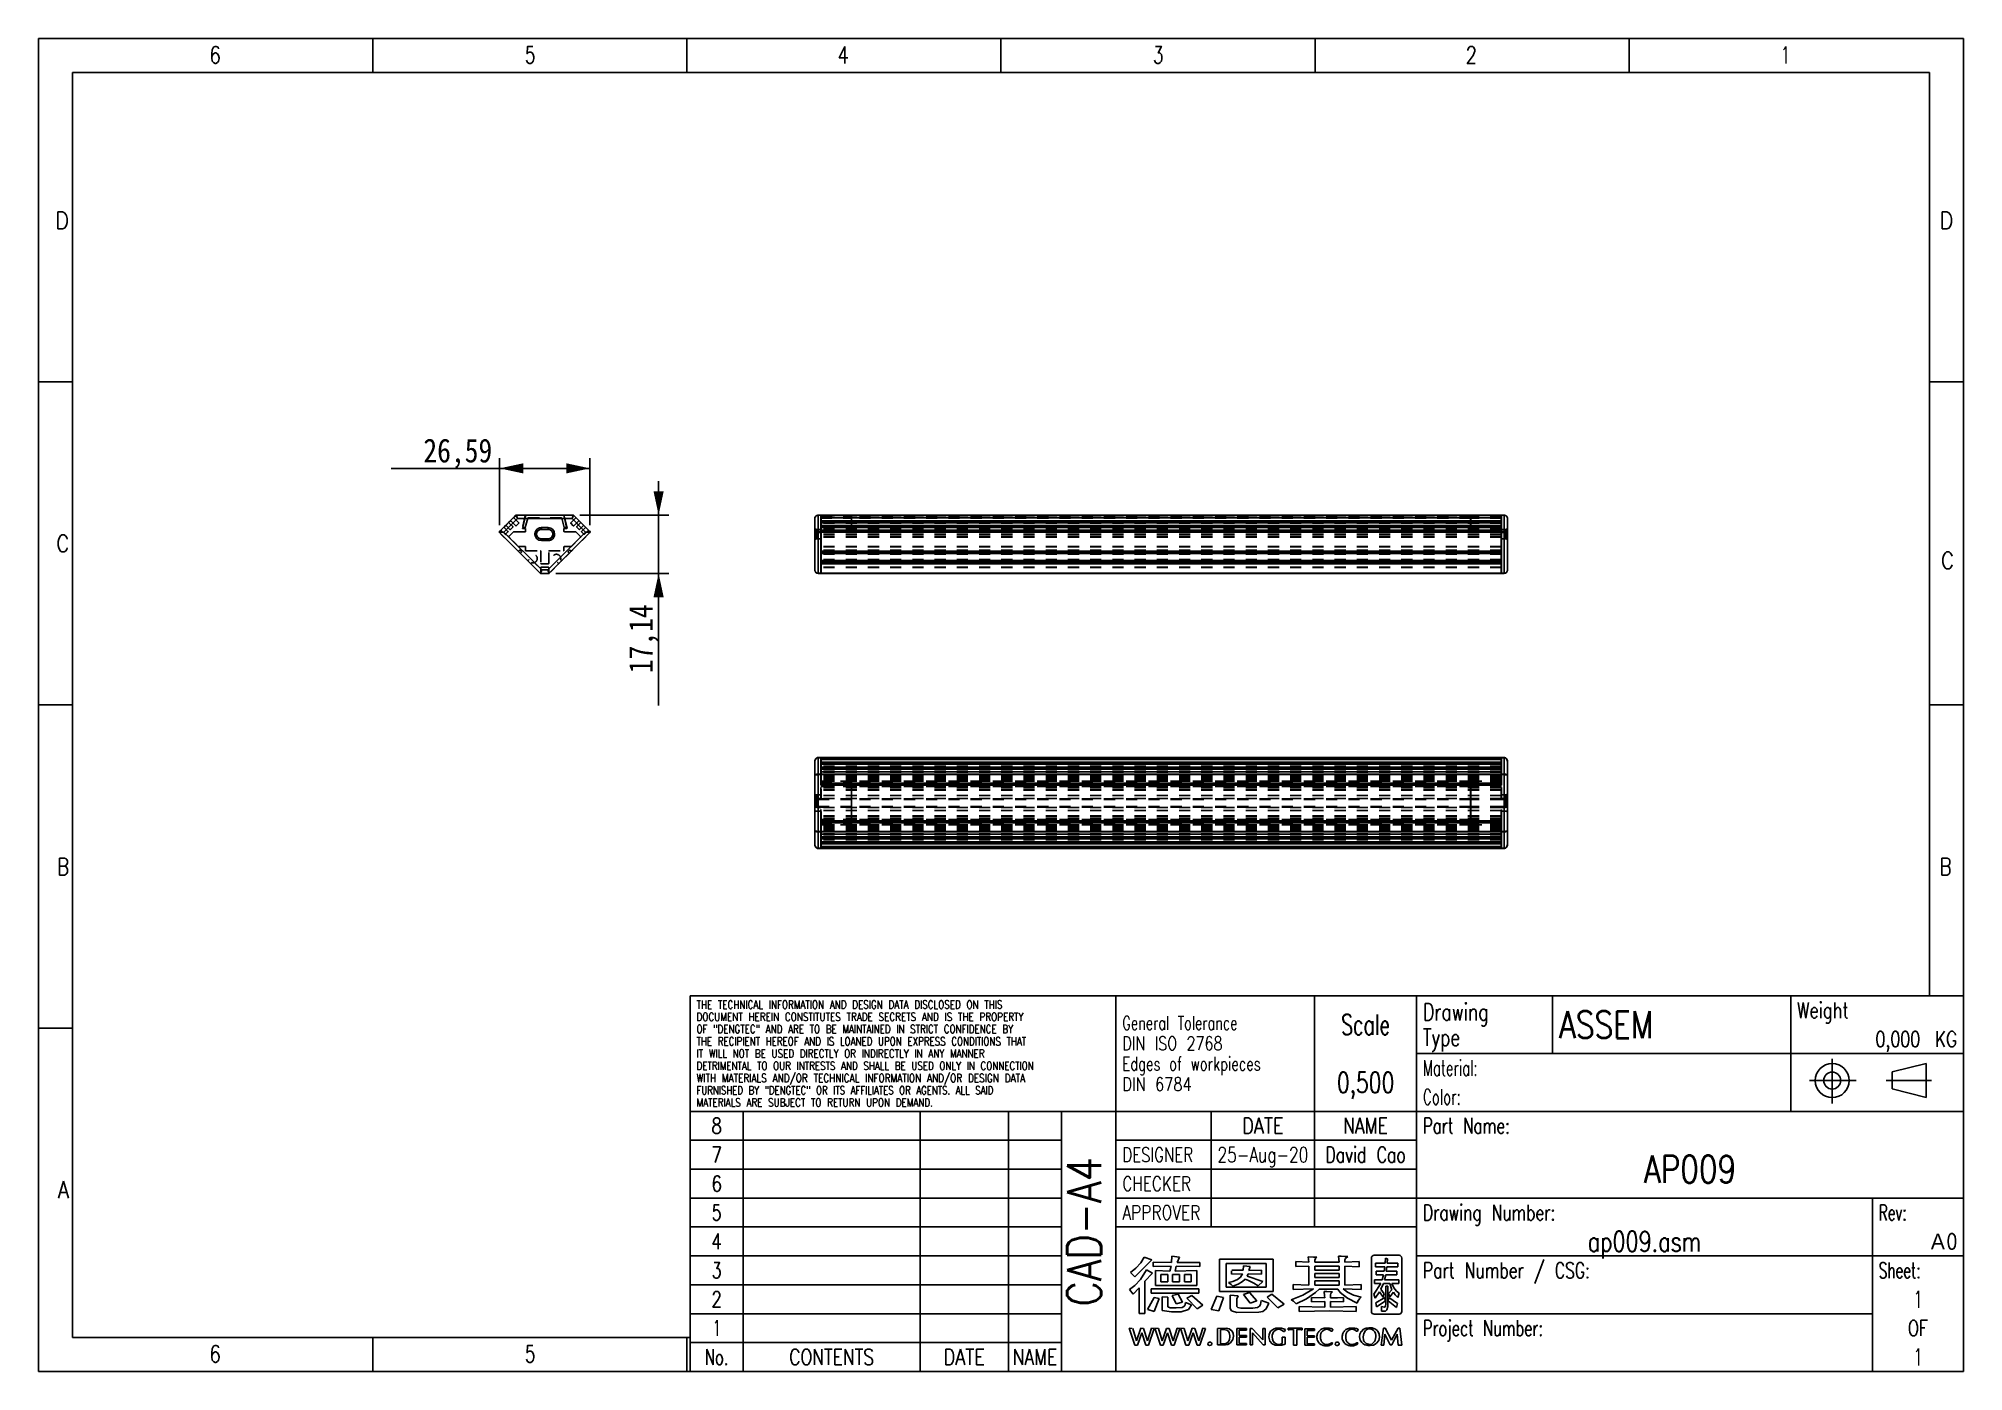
# Model space of a CAD drawing. Extents: x 14 to 580, y 14 to 406.
import ezdxf
from ezdxf.enums import TextEntityAlignment as Align

# ---------------------------------------------------------------- set-up
doc = ezdxf.new("R2010")
doc.units = 0
doc.header["$LTSCALE"] = 32.67
doc.linetypes.add('HIDDEN', pattern=[0.2, 0.1, -0.1])
doc.layers.get('0').update_dxf_attribs({"linetype": 'CONTINUOUS'})
for name, color, linetype in [('AP-090-ENDCAP2', 7, 'CONTINUOUS'), ('AP-090-ENDCAP3', 7, 'CONTINUOUS'), ('AP0094', 7, 'CONTINUOUS'), ('AP0099', 7, 'CONTINUOUS'), ('AP090-BASE2', 7, 'CONTINUOUS'), ('AP090-BASE3', 7, 'CONTINUOUS'), ('AP090-DIFFUSE2', 7, 'CONTINUOUS'), ('AP090-DIFFUSE3', 7, 'CONTINUOUS')]:
    doc.layers.add(name, color=color, linetype=linetype)
doc.styles.get("Standard").update_dxf_attribs({"font": 'SIMHEI.SHX', "width": 0.85})
doc.styles.add('TEXTSTYLE_2', font='TXT.TTF')
doc.styles.add('TEXTSTYLE_3', font='TXT.TTF')
doc.styles.add('TEXTSTYLE_4', font='TXT.TTF')
doc.styles.add('TEXTSTYLE_5', font='TXT.TTF')
doc.styles.add('TEXTSTYLE_6', font='TXT.TTF')
doc.styles.add('TEXTSTYLE_8', font='gdt', dxfattribs={"width": 0.55})
doc.dimstyles.get("Standard").update_dxf_attribs({"dimtxt": 2.5, "dimasz": 2.5, "dimexe": 1.25, "dimexo": 0.625, "dimtad": 1, "dimcen": 2.5, "dimazin": 3, "dimtfac": 1, "dimtmove": 0, "dimatfit": 3})

msp = doc.modelspace()

# ---------------------------------------------------------------- texts
at = {"layer": 'AP0099', "color": 7, "style": 'TEXTSTYLE_2'}
for s, width, p in [('6', 0.785714, (67.634, 398.659)), ('4', 0.785714, (252.301, 398.659)), ('2', 0.785714, (436.967, 398.659)), ('D', 0.904762, (23, 350)), ('C', 0.833333, (23, 255)), ('B', 0.785714, (23, 160)), ('A', 0.857143, (23, 65)), ('6', 0.785714, (67.634, 16.659))]:
    msp.add_text(s, height=5, dxfattribs=dict(at, width=width)).set_placement(p, align=Align.RIGHT)
for s, width, p in [('5', 0.714286, (157.033, 398.659)), ('3', 0.714286, (341.699, 398.659)), ('1', 0.571429, (526.366, 398.659)), ('D', 0.904762, (573, 350)), ('B', 0.785714, (573, 160)), ('5', 0.714286, (157.033, 16.659))]:
    msp.add_text(s, height=5, dxfattribs=dict(at, width=width)).set_placement(p)
at = {"layer": 'AP0099', "color": 7, "style": 'TEXTSTYLE_2', "text_generation_flag": 2, "width": 0.833333}
msp.add_text('C', height=5, rotation=180, dxfattribs=at).set_placement((577.167, 255), align=Align.RIGHT)
at = {"layer": 'AP0099', "color": 3}
for s, height, style, width, p in [('THE TECHNICAL INFORMATION AND DESIGN DATA DISCLOSED ON THIS', 2.4, 'TEXTSTYLE_3', 0.786118, (207.475, 120.7)), ('DOCUMENT HEREIN CONSTITUTES TRADE SECRETS AND IS THE PROPERTY', 2.4, 'TEXTSTYLE_3', 0.790398, (207.475, 117.1)), ('Drawing', 5, 'TEXTSTYLE_5', 0.744898, (421.075, 117.25)), ('ASSEM', 8, 'TEXTSTYLE_5', 0.8, (461.075, 112)), ('Weight ', 4.6, 'TEXTSTYLE_5', 0.768707, (531.075, 117.95)), ('OF "DENGTEC" AND ARE TO BE MAINTAINED IN STRICT CONFIDENCE BY', 2.4, 'TEXTSTYLE_3', 0.782592, (207.475, 113.5)), ('General Tolerance', 4, 'TEXTSTYLE_4', 0.693277, (332.675, 114.5)), ('Type ', 5, 'TEXTSTYLE_5', 0.738095, (421.075, 109.75)), ('THE RECIPIENT HEREOF AND IS LOANED UPON EXPRESS CONDITIONS THAT', 2.4, 'TEXTSTYLE_3', 0.779289, (207.475, 109.9)), ('IT WILL NOT BE USED DIRECTLY OR INDIRECTLY IN ANY MANNER ', 2.4, 'TEXTSTYLE_3', 0.784879, (207.475, 106.3)), ('DIN ISO 2768', 4, 'TEXTSTYLE_4', 0.771825, (332.675, 108.5)), ('WITH MATERIALS AND/OR TECHNICAL INFORMATION AND/OR DESIGN DATA', 2.4, 'TEXTSTYLE_3', 0.797619, (207.475, 99.1)), ('DETRIMENTAL TO OUR INTRESTS AND SHALL BE USED ONLY IN CONNECTION ', 2.4, 'TEXTSTYLE_3', 0.780586, (207.475, 102.7)), ('Edges of workpieces', 4, 'TEXTSTYLE_4', 0.711779, (332.675, 102.5)), ('Material:', 4.6, 'TEXTSTYLE_5', 0.621693, (421.075, 100.95)), ('FURNISHED BY "DENGTEC" OR ITS AFFILIATES OR AGENTS. ALL SAID', 2.4, 'TEXTSTYLE_3', 0.76746, (207.475, 95.5)), ('DIN 6784', 4, 'TEXTSTYLE_4', 0.782738, (332.675, 96.5)), ('Color:', 4.6, 'TEXTSTYLE_5', 0.626984, (421.075, 92.45)), ('MATERIALS ARE SUBJECT TO RETURN UPON DEMAND.', 2.4, 'TEXTSTYLE_3', 0.785714, (207.475, 91.9)), ('Part Name:', 4.6, 'TEXTSTYLE_5', 0.7, (421.075, 83.95)), ('DESIGNER', 4.2, 'TEXTSTYLE_6', 0.764881, (332.675, 75.65)), ('CHECKER', 4.2, 'TEXTSTYLE_6', 0.778912, (332.675, 67.15)), ('APPROVER', 4.2, 'TEXTSTYLE_6', 0.791667, (332.675, 58.65)), ('Drawing Number:', 4.6, 'TEXTSTYLE_5', 0.72381, (421.075, 58.45)), ('Rev:', 4.6, 'TEXTSTYLE_5', 0.642857, (555.075, 58.45)), ('Part Number / CSG:', 4.6, 'TEXTSTYLE_5', 0.727513, (421.075, 41.45)), ('Sheet:', 4.6, 'TEXTSTYLE_5', 0.642857, (555.075, 41.45)), ('Project Number:', 4.6, 'TEXTSTYLE_5', 0.680952, (421.075, 24.45))]:
    msp.add_text(s, height=height, dxfattribs=dict(at, style=style, width=width)).set_placement(p)
at = {"layer": 'AP0099', "color": 3, "style": 'TEXTSTYLE_5'}
for s, height, width, p in [('Scale', 6, 0.671429, (404.2, 113)), ('0,500', 6, 0.728571, (404.2, 96)), ('8', 4.6, 0.785714, (213.4, 83.95)), ('DATE', 4.6, 0.833333, (374, 83.95)), ('NAME', 4.6, 0.803571, (404.2, 83.95)), ('7', 4.6, 0.785714, (213.4, 75.45)), ('25-Aug-20', 4.4, 0.753968, (374, 75.55)), ('David Cao', 4.6, 0.73545, (404.2, 75.45)), ('AP009', 8, 0.8, (499.6, 69.5)), ('6', 4.6, 0.785714, (213.4, 66.95)), ('5', 4.6, 0.714286, (213.4, 58.45)), ('4', 4.6, 0.785714, (213.4, 49.95)), ('ap009.asm', 6, 0.746032, (486.2, 49.25)), ('3', 4.6, 0.714286, (213.4, 41.45)), ('2', 4.6, 0.785714, (213.4, 32.95)), ('1', 5, 0.571429, (566.6, 32.75)), ('1', 4.6, 0.571429, (213.4, 24.45)), ('OF', 4.6, 0.75, (566.6, 24.45)), ('No.', 4.6, 0.690476, (213.4, 15.95)), ('CONTENTS', 4.6, 0.800595, (247.2, 15.95)), ('DATE', 4.6, 0.833333, (286.2, 15.95)), ('NAME', 4.6, 0.803571, (307, 15.95)), ('1', 5, 0.571429, (566.6, 15.75))]:
    msp.add_text(s, height=height, dxfattribs=dict(at, width=width)).set_placement(p, align=Align.CENTER)
for s, width, p in [('0,000', 0.742857, (567.282, 109.45)), (' KG', 0.785714, (578.125, 109.45)), ('0', 0.785714, (578.125, 49.95))]:
    msp.add_text(s, height=4.6, dxfattribs=dict(at, width=width)).set_placement(p, align=Align.RIGHT)
at = {"layer": 'AP0099', "color": 3, "style": 'TEXTSTYLE_2', "width": 0.825397}
msp.add_text('CAD-A4', height=10, rotation=90, dxfattribs=at).set_placement((326.425, 77.012), align=Align.RIGHT)
at = {"layer": 'AP0099', "color": 3, "style": 'TEXTSTYLE_8'}
msp.add_text('A', height=4.6, dxfattribs=at).set_placement((574.511, 49.95), align=Align.RIGHT)

# ---------------------------------------------------------------- blocks, each defined once
blk = doc.blocks.new('SYMBOL_283_BL0', base_point=(374.78, 34.86))
at = {"layer": 'AP0099', "color": 7}
for p, q in [((336.31, 41.86), (341.3, 46.84)), ((338.1, 45.94), (336.66, 44.38)), ((339.1, 47.61), (338.1, 45.94)), ((341.3, 46.84), (339.1, 47.61)), ((341.74, 46.12), (341.74, 44.85)), ((341.74, 46.12), (347.17, 46.03)), ((347.18, 47.9), (347.17, 46.03)), ((349.45, 47.59), (347.18, 47.9)), ((349.45, 47.59), (348.82, 46.03)), ((348.82, 46.03), (355.48, 46.08)), ((355.48, 46.08), (355.48, 44.86)), ((361.23, 37.51), (361.28, 46.99)), ((361.28, 46.99), (377.01, 47.02)), ((363.25, 45.72), (363.25, 38.77)), ((374.99, 45.72), (363.25, 45.72)), ((374.99, 38.77), (374.99, 45.72)), ((377.01, 47.02), (377.01, 37.51)), ((383.7, 46.32), (387.54, 46.15)), ((383.7, 46.32), (383.7, 44.83)), ((387.31, 47.76), (387.54, 46.15)), ((387.31, 47.76), (388.91, 47.61)), ((388.91, 47.61), (389.85, 47.6)), ((389.3, 46.78), (389.29, 46.15)), ((389.29, 46.15), (396.42, 46.15)), ((389.43, 47.18), (389.3, 46.78)), ((389.85, 47.6), (389.43, 47.18)), ((396.28, 47.96), (396.42, 46.15)), ((396.28, 47.96), (396.98, 47.88)), ((396.98, 47.88), (398.08, 47.8)), ((398.08, 47.8), (398.94, 47.79)), ((398.27, 47.21), (398.13, 46.82)), ((398.13, 46.82), (398.13, 46.14)), ((398.13, 46.14), (402.28, 46.31)), ((398.94, 47.79), (398.27, 47.21)), ((402.28, 46.31), (402.28, 44.82)), ((405.9, 47.37), (405.9, 31.66)), ((414.04, 48.16), (406.7, 48.16)), ((409.97, 45.82), (407.08, 45.82)), ((407.08, 45.82), (407.08, 44.8)), ((410.08, 47.31), (409.97, 45.82)), ((410.08, 47.31), (410.67, 47.13)), ((410.56, 45.82), (410.67, 47.13)), ((413.66, 45.82), (410.56, 45.82)), ((413.66, 44.8), (413.66, 45.82)), ((414.83, 31.66), (414.83, 47.37)), ((336.66, 44.38), (335.05, 43.09)), ((335.05, 43.09), (336.31, 41.86)), ((337.99, 41.01), (336.32, 39.31)), ((339.82, 43.9), (337.99, 41.01)), ((339.33, 40.59), (341.52, 42.91)), ((339.33, 31.06), (339.33, 40.59)), ((339.82, 43.9), (341.52, 42.91)), ((341.75, 44.85), (347, 44.96)), ((342.45, 43.66), (342.43, 39.24)), ((346.68, 43.55), (342.45, 43.66)), ((344.01, 42.51), (344.01, 40.37)), ((344.03, 42.51), (346.02, 42.51)), ((344.03, 40.37), (346.02, 40.37)), ((346.02, 40.37), (346.02, 42.51)), ((347, 44.97), (346.68, 43.55)), ((347.46, 42.51), (347.46, 40.37)), ((347.46, 42.51), (349.44, 42.51)), ((347.46, 40.37), (349.44, 40.37)), ((348.49, 44.95), (348.16, 43.54)), ((354.56, 43.65), (348.16, 43.54)), ((355.48, 44.86), (348.49, 44.95)), ((349.44, 40.37), (349.44, 42.51)), ((350.92, 42.51), (350.92, 40.37)), ((350.95, 42.51), (352.93, 42.51)), ((350.95, 40.37), (352.93, 40.37)), ((352.93, 40.37), (352.93, 42.51)), ((354.56, 43.65), (354.54, 39.24)), ((365.13, 40.5), (363.92, 40.21)), ((363.92, 40.21), (364.7, 39.62)), ((364.74, 43.64), (364.74, 42.62)), ((368.01, 42.72), (364.88, 42.59)), ((364.9, 43.83), (368.17, 43.81)), ((366.52, 41.04), (365.13, 40.5)), ((365.2, 39.07), (366.76, 39.68)), ((367.44, 41.77), (366.52, 41.04)), ((366.76, 39.68), (368.05, 40.46)), ((368.01, 42.72), (367.44, 41.77)), ((368.05, 40.46), (368.76, 41.14)), ((368.26, 45.12), (368.17, 43.81)), ((368.26, 45.12), (370.24, 44.84)), ((368.76, 41.14), (369.77, 40.72)), ((369.64, 42.72), (369.37, 42.06)), ((369.37, 42.06), (373.94, 40.46)), ((373.57, 42.59), (369.64, 42.72)), ((369.77, 40.72), (371.35, 39.95)), ((370.24, 44.84), (369.9, 43.72)), ((369.9, 43.72), (373.57, 43.84)), ((371.35, 39.95), (372.6, 39.21)), ((372.6, 39.21), (373.94, 40.46)), ((373.57, 43.84), (373.57, 42.59)), ((387.55, 44.97), (383.7, 44.83)), ((387.55, 44.97), (387.55, 39.42)), ((396.42, 44.97), (389.29, 44.97)), ((389.29, 44.97), (389.29, 43.82)), ((389.29, 43.82), (396.42, 43.82)), ((396.42, 42.86), (389.29, 42.86)), ((389.29, 42.86), (389.29, 41.61)), ((389.29, 41.61), (396.42, 41.61)), ((396.42, 40.65), (389.29, 40.65)), ((389.29, 40.65), (389.29, 39.43)), ((396.42, 43.82), (396.42, 44.97)), ((396.42, 41.61), (396.42, 42.86)), ((396.42, 39.43), (396.42, 40.65)), ((402.28, 44.82), (398.13, 44.97)), ((398.13, 44.97), (398.13, 39.42)), ((408.71, 39.88), (406.66, 36.7)), ((409.05, 40.91), (406.79, 40.91)), ((406.79, 40.91), (406.79, 39.88)), ((406.79, 39.88), (408.71, 39.88)), ((407.08, 44.8), (409.86, 44.8)), ((407.34, 43.47), (409.67, 43.47)), ((407.34, 43.47), (407.34, 42.44)), ((409.48, 42.44), (407.34, 42.44)), ((409.43, 39.88), (408.67, 38.17)), ((409.48, 42.44), (409.05, 40.91)), ((409.43, 39.88), (411.28, 39.88)), ((409.86, 44.8), (409.67, 43.47)), ((410.11, 42.44), (409.74, 40.91)), ((413.96, 40.91), (409.74, 40.91)), ((413.41, 42.44), (410.11, 42.44)), ((410.45, 44.8), (410.28, 43.47)), ((410.28, 43.47), (413.41, 43.47)), ((410.45, 44.8), (413.66, 44.8)), ((411.28, 39.88), (411.93, 38.06)), ((411.89, 39.88), (412.55, 38.56)), ((411.89, 39.88), (413.96, 39.88)), ((413.41, 43.47), (413.41, 42.44)), ((413.96, 40.91), (413.96, 39.88)), ((336.32, 39.31), (334.83, 38.16)), ((334.83, 38.16), (335.82, 36.75)), ((335.82, 36.75), (337.61, 38.59)), ((337.61, 38.59), (337.61, 31.06)), ((341.99, 35.73), (340.09, 32.21)), ((355.15, 38.27), (341.18, 38.29)), ((341.18, 38.29), (341.18, 37.02)), ((341.18, 37.02), (355.15, 37.05)), ((343.55, 35.51), (341.99, 35.73)), ((343.55, 35.51), (342.01, 31.65)), ((342.43, 39.24), (354.54, 39.24)), ((344.41, 35.97), (346.02, 35.87)), ((344.41, 35.97), (344.41, 31.96)), ((346.02, 35.87), (346.02, 33.01)), ((347.34, 36.35), (349.11, 36.76)), ((348.47, 33.89), (347.34, 36.35)), ((350.32, 34.42), (348.47, 33.89)), ((349.11, 36.76), (350.32, 34.42)), ((351.23, 34.29), (351.02, 33.3)), ((352.98, 33.6), (351.23, 34.29)), ((351.61, 35.53), (353.06, 36.36)), ((354.64, 32.44), (351.61, 35.53)), ((353.06, 36.36), (356.39, 33.51)), ((355.15, 37.07), (355.15, 38.27)), ((360.48, 36.11), (358.82, 32.24)), ((362.45, 35.75), (360.48, 36.11)), ((361.07, 31.88), (362.44, 35.73)), ((377.01, 37.51), (361.23, 37.51)), ((363.25, 38.77), (374.99, 38.77)), ((364.35, 36.45), (364.37, 32.53)), ((366.7, 36.24), (364.35, 36.45)), ((364.7, 39.62), (365.2, 39.07)), ((366.3, 35.37), (366.7, 36.24)), ((366.36, 33.14), (366.3, 35.37)), ((370.11, 37.22), (368.29, 36.62)), ((368.29, 36.62), (370.3, 34.05)), ((372.18, 34.78), (370.11, 37.22)), ((370.3, 34.05), (372.18, 34.78)), ((373.52, 34.89), (373.28, 33.73)), ((375.75, 34.06), (373.55, 34.88)), ((374.92, 32.44), (375.75, 34.06)), ((376.68, 36.78), (375.21, 35.88)), ((375.21, 35.88), (378.4, 32.71)), ((380.23, 33.8), (376.68, 36.78)), ((385.77, 36.42), (382.3, 35.06)), ((382.3, 35.06), (383.01, 34.67)), ((387.55, 39.42), (382.87, 39.59)), ((382.87, 39.59), (382.87, 38.15)), ((382.87, 38.15), (388.89, 38.33)), ((383.01, 34.67), (383.78, 33.85)), ((383.79, 33.85), (386.79, 35.34)), ((388.89, 38.33), (385.77, 36.42)), ((386.79, 35.34), (389.51, 37.2)), ((388.3, 35.77), (392.18, 35.63)), ((388.3, 35.77), (388.3, 34.44)), ((392.18, 34.59), (388.3, 34.44)), ((389.29, 39.43), (396.42, 39.43)), ((389.51, 37.2), (390.52, 38.18)), ((396.03, 38.18), (390.52, 38.18)), ((392.01, 37.55), (392.16, 36.21)), ((392.01, 37.55), (392.76, 37.48)), ((392.16, 36.21), (392.18, 35.63)), ((392.18, 34.59), (392.18, 32.96)), ((392.76, 37.48), (393.86, 37.44)), ((393.86, 36.58), (393.85, 35.64)), ((393.85, 35.64), (395.91, 35.68)), ((397.68, 34.44), (393.85, 34.58)), ((393.85, 34.58), (393.85, 32.96)), ((393.86, 37.44), (394.51, 37.42)), ((393.98, 36.94), (393.86, 36.58)), ((394.51, 37.42), (393.98, 36.94)), ((395.91, 35.68), (397.68, 35.76)), ((396.68, 37.26), (396.03, 38.18)), ((398.85, 35.57), (396.68, 37.26)), ((397.62, 38.33), (398.85, 37.29)), ((402.9, 38.14), (397.62, 38.33)), ((397.68, 35.76), (397.68, 34.44)), ((402.9, 39.59), (398.13, 39.42)), ((398.85, 37.29), (400.6, 36.43)), ((401.74, 34.12), (398.85, 35.57)), ((400.6, 36.43), (402.93, 35.85)), ((401.95, 34.7), (401.74, 34.12)), ((402.4, 35.36), (401.95, 34.7)), ((402.93, 35.85), (402.4, 35.36)), ((402.9, 39.59), (402.9, 38.14)), ((406.66, 36.7), (407, 35.61)), ((408.27, 37.39), (407, 35.61)), ((407.22, 34.16), (409.81, 35.76)), ((407.22, 34.16), (407.4, 33.02)), ((409.94, 34.7), (407.4, 33.02)), ((409.33, 35.87), (408.27, 37.39)), ((408.67, 38.17), (409.68, 36.85)), ((409.68, 36.85), (409.33, 35.87)), ((409.81, 35.76), (409.94, 34.7)), ((410.71, 39.08), (410.14, 39.08)), ((410.14, 39.08), (410.14, 33.81)), ((410.71, 39.08), (410.71, 33.14)), ((411.05, 35.78), (410.82, 34.8)), ((410.82, 34.8), (413.29, 32.77)), ((411.93, 38.06), (410.98, 36.93)), ((410.98, 36.93), (411.29, 35.98)), ((413.56, 33.97), (411.05, 35.78)), ((412.37, 37.32), (411.29, 35.98)), ((412.37, 37.32), (412.93, 36.56)), ((412.55, 38.56), (413.32, 37.62)), ((412.93, 36.56), (413.72, 35.74)), ((413.29, 32.77), (413.56, 33.97)), ((413.32, 37.62), (414.08, 37.01)), ((414.08, 37.01), (413.72, 35.74)), ((339.33, 31.06), (337.61, 31.06)), ((340.13, 32.2), (342.01, 31.65)), ((344.41, 31.96), (347.11, 31.54)), ((346.71, 32.76), (346.02, 33.01)), ((348.47, 32.69), (346.71, 32.76)), ((347.11, 31.54), (350.01, 31.58)), ((350.22, 32.79), (348.47, 32.69)), ((350.01, 31.58), (352.16, 32.24)), ((351.02, 33.3), (350.22, 32.79)), ((352.16, 32.24), (352.98, 33.6)), ((356.39, 33.51), (354.64, 32.44)), ((358.82, 32.24), (361.07, 31.88)), ((364.37, 32.53), (364.79, 31.79)), ((364.79, 31.79), (366.33, 31.38)), ((366.33, 31.38), (372.76, 31.4)), ((366.67, 32.78), (366.36, 33.14)), ((367.54, 32.62), (366.67, 32.78)), ((371.08, 32.61), (367.54, 32.62)), ((372.45, 32.8), (371.08, 32.61)), ((373.01, 33.17), (372.45, 32.8)), ((372.76, 31.4), (373.98, 31.68)), ((373.28, 33.73), (373.01, 33.17)), ((373.98, 31.68), (374.92, 32.44)), ((378.4, 32.71), (380.29, 33.83)), ((392.18, 32.96), (384.64, 33.11)), ((384.64, 33.11), (384.64, 31.65)), ((384.64, 31.65), (393.7, 31.79)), ((393.7, 31.79), (401.46, 31.65)), ((401.46, 33.11), (393.85, 32.96)), ((401.46, 31.65), (401.46, 33.11)), ((406.7, 30.86), (414.04, 30.86)), ((409.73, 32.95), (408.83, 33.07)), ((408.83, 33.07), (408.92, 31.75)), ((408.92, 31.75), (410.04, 31.72)), ((409.96, 33.06), (409.73, 32.95)), ((410.09, 33.3), (409.96, 33.06)), ((410.04, 31.72), (410.47, 32.16)), ((410.14, 33.81), (410.09, 33.3)), ((410.47, 32.16), (410.71, 33.14)), ((334.73, 26.7), (335.61, 26.69)), ((336.32, 21.74), (334.73, 26.7)), ((335.76, 26.69), (336.88, 22.98)), ((336.88, 22.98), (338.14, 26.7)), ((338.41, 25.4), (337.18, 21.74)), ((338.14, 26.7), (338.89, 26.69)), ((339.57, 21.74), (338.41, 25.4)), ((338.89, 26.69), (340.11, 23.03)), ((340.11, 23.03), (341.29, 26.7)), ((342.08, 26.69), (340.37, 21.74)), ((341.29, 26.7), (342.08, 26.69)), ((342.26, 26.7), (343.85, 21.74)), ((343.28, 26.69), (342.26, 26.7)), ((344.41, 22.98), (343.28, 26.69)), ((345.67, 26.69), (344.41, 22.98)), ((344.71, 21.74), (345.93, 25.4)), ((346.42, 26.69), (345.67, 26.69)), ((345.93, 25.4), (347.1, 21.74)), ((347.64, 23.03), (346.42, 26.69)), ((348.81, 26.7), (347.64, 23.03)), ((347.9, 21.74), (349.61, 26.69)), ((349.61, 26.69), (348.81, 26.7)), ((349.78, 26.7), (350.81, 26.69)), ((351.38, 21.74), (349.78, 26.7)), ((350.81, 26.69), (351.93, 22.98)), ((351.93, 22.98), (353.2, 26.7)), ((353.46, 25.4), (352.24, 21.74)), ((353.2, 26.7), (353.95, 26.69)), ((354.63, 21.74), (353.46, 25.4)), ((353.95, 26.69), (355.17, 23.03)), ((355.17, 23.03), (356.34, 26.7)), ((357.14, 26.69), (355.43, 21.74)), ((356.34, 26.7), (357.14, 26.69)), ((363.33, 26.7), (360.62, 26.69)), ((360.62, 26.69), (360.62, 21.81)), ((361.57, 26.34), (361.57, 22.14)), ((362.5, 26.33), (361.57, 26.33)), ((363.41, 26.19), (362.5, 26.33)), ((364.1, 26.54), (363.33, 26.7)), ((363.85, 25.89), (363.41, 26.19)), ((363.72, 22.54), (364.15, 23.29)), ((364.11, 25.32), (363.85, 25.89)), ((364.86, 25.99), (364.1, 26.54)), ((364.26, 24.62), (364.11, 25.32)), ((364.15, 23.29), (364.28, 24.25)), ((364.28, 24.25), (364.26, 24.62)), ((364.51, 22.4), (365.16, 23.39)), ((364.86, 25.99), (365.22, 25.26)), ((365.34, 24.42), (365.16, 23.39)), ((365.22, 25.26), (365.34, 24.42)), ((366.35, 26.63), (369.18, 26.63)), ((366.35, 21.81), (366.35, 26.63)), ((369.18, 26.17), (367.07, 26.17)), ((367.07, 26.17), (367.07, 24.58)), ((367.07, 24.58), (369.18, 24.58)), ((369.18, 24.13), (367.07, 24.13)), ((367.07, 24.13), (367.07, 22.24)), ((369.18, 26.63), (369.18, 26.17)), ((369.18, 24.58), (369.18, 24.13)), ((370.23, 21.81), (370.23, 26.69)), ((370.23, 26.69), (370.85, 26.69)), ((370.85, 26.69), (373.95, 23.28)), ((374.12, 21.81), (370.95, 25.32)), ((370.95, 25.32), (370.95, 21.81)), ((373.95, 23.28), (373.95, 26.69)), ((373.95, 26.69), (374.67, 26.69)), ((374.67, 26.69), (374.67, 21.81)), ((375.81, 24.84), (375.73, 24.14)), ((375.73, 24.14), (376.01, 22.92)), ((376.28, 25.85), (375.81, 24.84)), ((376.01, 22.92), (376.69, 22.14)), ((377.11, 26.48), (376.28, 25.85)), ((376.76, 24.7), (376.73, 24.22)), ((376.73, 24.22), (376.82, 23.5)), ((376.89, 25.2), (376.76, 24.7)), ((376.82, 23.5), (377.04, 22.96)), ((377.17, 25.7), (376.89, 25.2)), ((377.04, 22.96), (377.46, 22.43)), ((377.82, 26.7), (377.11, 26.48)), ((377.7, 26.15), (377.17, 25.7)), ((378.5, 26.43), (377.7, 26.15)), ((378.38, 26.78), (377.82, 26.7)), ((378.38, 26.78), (379.47, 26.73)), ((379.12, 26.37), (378.5, 26.43)), ((380.14, 25.75), (379.12, 26.37)), ((379.47, 26.73), (380.62, 26.34)), ((379.67, 22.24), (379.67, 24.08)), ((379.67, 24.08), (380.56, 24.08)), ((380.39, 25.75), (380.14, 25.75)), ((380.62, 26.34), (380.39, 25.75)), ((380.56, 24.08), (380.55, 22.02)), ((381.46, 26.74), (385.56, 26.75)), ((381.46, 26.74), (381.46, 26.23)), ((381.46, 26.23), (381.75, 26.23)), ((381.75, 26.23), (383.05, 26.39)), ((383.05, 26.39), (383.05, 21.74)), ((383.97, 21.74), (383.97, 26.39)), ((383.97, 26.39), (385.27, 26.23)), ((385.27, 26.23), (385.56, 26.23)), ((385.56, 26.75), (385.55, 26.26)), ((386.31, 26.56), (389.14, 26.56)), ((386.31, 21.74), (386.31, 26.56)), ((389.14, 26.1), (387.03, 26.1)), ((387.03, 26.1), (387.03, 24.51)), ((387.03, 24.51), (389.14, 24.51)), ((389.14, 24.06), (387.03, 24.06)), ((387.03, 24.06), (387.03, 22.17)), ((389.14, 26.56), (389.14, 26.1)), ((389.14, 24.51), (389.14, 24.06)), ((389.9, 24.19), (389.9, 24.18)), ((390.93, 24.18), (390.93, 24.27)), ((392.87, 26.75), (392.58, 26.74)), ((392.72, 26.44), (392.76, 26.44)), ((392.76, 26.44), (392.84, 26.43)), ((392.84, 26.43), (392.92, 26.42)), ((392.92, 26.42), (393.22, 26.35)), ((393.47, 26.71), (393.16, 26.73)), ((393.77, 26.68), (393.47, 26.71)), ((393.79, 26.06), (394.06, 25.84)), ((394.06, 25.84), (394.41, 25.84)), ((394.41, 25.84), (394.58, 26.4)), ((397.32, 24.19), (397.32, 24.18)), ((398.35, 24.18), (398.35, 24.27)), ((400.29, 26.75), (400, 26.74)), ((400.14, 26.44), (400.18, 26.44)), ((400.18, 26.44), (400.26, 26.43)), ((400.26, 26.43), (400.34, 26.42)), ((400.34, 26.42), (400.64, 26.35)), ((400.89, 26.71), (400.57, 26.73)), ((401.19, 26.68), (400.89, 26.71)), ((401.21, 26.06), (401.48, 25.84)), ((401.48, 25.84), (401.83, 25.84)), ((401.83, 25.84), (402, 26.4)), ((402.55, 24.94), (402.45, 24.18)), ((402.45, 24.18), (402.48, 23.72)), ((402.48, 23.72), (402.6, 23.22)), ((402.94, 25.75), (402.55, 24.94)), ((402.6, 23.22), (403.05, 22.48)), ((402.98, 25.79), (403.58, 26.41)), ((403.48, 24.23), (403.72, 25.22)), ((403.63, 23.24), (403.48, 24.23)), ((403.58, 26.41), (404.35, 26.75)), ((403.63, 23.24), (403.8, 22.85)), ((403.72, 25.22), (404.22, 26.05)), ((404.33, 22.26), (403.8, 22.85)), ((404.72, 26.42), (404.22, 26.05)), ((404.35, 26.75), (405.13, 26.86)), ((405.33, 26.56), (404.72, 26.42)), ((406.11, 26.81), (405.13, 26.86)), ((405.33, 26.56), (406.1, 26.37)), ((406.86, 22.85), (406.05, 22.08)), ((406.52, 26.09), (406.1, 26.37)), ((407.13, 26.49), (406.11, 26.81)), ((406.91, 25.62), (406.52, 26.09)), ((407.04, 23.24), (406.86, 22.85)), ((406.91, 25.62), (407.1, 25.21)), ((407.24, 24.23), (407.04, 23.24)), ((407.1, 25.21), (407.22, 24.73)), ((407.13, 26.49), (407.6, 26.06)), ((407.22, 24.73), (407.24, 24.23)), ((407.44, 22.3), (408.08, 23.15)), ((407.6, 26.06), (407.88, 25.69)), ((408.18, 24.96), (407.88, 25.69)), ((408.08, 23.15), (408.27, 24.08)), ((408.27, 24.08), (408.18, 24.96)), ((408.78, 21.74), (409.47, 26.75)), ((409.47, 26.75), (409.98, 26.75)), ((409.88, 24.96), (409.59, 21.74)), ((411.46, 21.85), (409.88, 24.96)), ((409.98, 26.75), (411.84, 23.21)), ((411.84, 23.21), (413.74, 26.75)), ((413.5, 25.02), (411.87, 21.85)), ((413.8, 21.74), (413.5, 25.02)), ((413.74, 26.75), (414.26, 26.75)), ((414.26, 26.75), (414.83, 21.74)), ((337.18, 21.74), (336.32, 21.74)), ((340.37, 21.74), (339.57, 21.74)), ((343.85, 21.74), (344.71, 21.74)), ((347.1, 21.74), (347.9, 21.74)), ((352.24, 21.74), (351.38, 21.74)), ((355.43, 21.74), (354.63, 21.74)), ((357.83, 22.06), (357.91, 22.39)), ((357.98, 21.77), (357.83, 22.06)), ((357.91, 22.39), (358.26, 22.58)), ((358.26, 21.68), (357.98, 21.77)), ((358.26, 22.58), (358.59, 22.59)), ((358.73, 21.71), (358.26, 21.68)), ((358.59, 22.59), (358.89, 22.44)), ((358.98, 21.92), (358.73, 21.71)), ((358.89, 22.44), (359.02, 22.21)), ((359.02, 22.21), (358.98, 21.92)), ((360.62, 21.81), (362.96, 21.81)), ((361.57, 22.14), (362.34, 22.14)), ((362.34, 22.14), (363.12, 22.21)), ((363.02, 21.81), (363.67, 21.91)), ((363.12, 22.21), (363.72, 22.54)), ((363.67, 21.91), (364.51, 22.4)), ((369.18, 21.81), (366.35, 21.81)), ((367.07, 22.24), (369.18, 22.24)), ((369.18, 22.24), (369.18, 21.81)), ((370.95, 21.81), (370.23, 21.81)), ((374.67, 21.81), (374.12, 21.81)), ((376.69, 22.14), (377.66, 21.75)), ((378.08, 22.07), (377.46, 22.43)), ((377.66, 21.75), (378.45, 21.7)), ((378.66, 21.96), (378.08, 22.07)), ((379.6, 21.79), (378.45, 21.7)), ((379.19, 22.03), (378.66, 21.96)), ((379.19, 22.03), (379.67, 22.24)), ((380.55, 22.02), (379.6, 21.79)), ((383.05, 21.74), (383.97, 21.74)), ((389.14, 21.74), (386.31, 21.74)), ((387.03, 22.17), (389.14, 22.17)), ((389.14, 22.17), (389.14, 21.74)), ((392.5, 21.56), (392.79, 21.56)), ((392.79, 21.56), (392.99, 21.57)), ((392.99, 21.57), (393.19, 21.59)), ((393.19, 21.59), (393.39, 21.63)), ((393.39, 21.63), (393.6, 21.67)), ((393.6, 21.67), (393.65, 21.69)), ((393.65, 21.69), (393.71, 21.7)), ((393.71, 21.7), (394.01, 21.8)), ((394.01, 21.8), (394.11, 21.85)), ((394.11, 21.85), (394.21, 21.9)), ((394.47, 22.47), (394.18, 22.46)), ((394.21, 21.9), (394.31, 21.96)), ((394.31, 21.96), (394.41, 22.02)), ((394.41, 22.02), (394.47, 22.47)), ((395.28, 21.98), (395.31, 22.3)), ((395.41, 21.77), (395.28, 21.98)), ((395.31, 22.3), (395.47, 22.51)), ((395.7, 21.68), (395.41, 21.77)), ((395.47, 22.51), (395.7, 22.58)), ((395.7, 22.58), (396.02, 22.59)), ((396.01, 21.68), (395.7, 21.68)), ((396.16, 21.71), (396.01, 21.68)), ((396.02, 22.59), (396.26, 22.5)), ((396.36, 21.85), (396.16, 21.71)), ((396.26, 22.5), (396.43, 22.3)), ((396.46, 22.12), (396.36, 21.85)), ((396.43, 22.3), (396.46, 22.12)), ((399.92, 21.56), (400.21, 21.56)), ((400.21, 21.56), (400.41, 21.57)), ((400.41, 21.57), (400.61, 21.59)), ((400.61, 21.59), (400.81, 21.63)), ((400.81, 21.63), (401.02, 21.67)), ((401.02, 21.67), (401.07, 21.69)), ((401.07, 21.69), (401.13, 21.7)), ((401.13, 21.7), (401.43, 21.8)), ((401.43, 21.8), (401.53, 21.85)), ((401.53, 21.85), (401.63, 21.9)), ((401.88, 22.47), (401.6, 22.46)), ((401.63, 21.9), (401.73, 21.96)), ((401.73, 21.96), (401.83, 22.02)), ((401.83, 22.02), (401.88, 22.47)), ((403.05, 22.48), (403.35, 22.22)), ((403.35, 22.22), (404.02, 21.83)), ((404.02, 21.83), (404.85, 21.63)), ((405.37, 21.9), (404.33, 22.26)), ((404.85, 21.63), (405.56, 21.62)), ((406.05, 22.08), (405.37, 21.9)), ((405.56, 21.62), (406.54, 21.79)), ((406.54, 21.79), (407.01, 22.01)), ((407.01, 22.01), (407.44, 22.3)), ((408.78, 21.74), (409.59, 21.74)), ((411.87, 21.85), (411.46, 21.85)), ((413.8, 21.74), (414.83, 21.74))]:
    blk.add_line(p, q, dxfattribs=at)
for centre, radius, start, end in [((406.7, 47.37), 0.799, 90, 180), ((414.04, 47.37), 0.799, 0, 90), ((406.7, 31.66), 0.799, 180, 270), ((414.04, 31.66), 0.799, 270, 360), ((392.4, 24.21), 2.5, 158.0467, 180.3952), ((392.82, 24.13), 2.93, 179.1046, 200.8922), ((392.6, 24.1), 2.73, 136.7287, 157.5392), ((392.36, 24.05), 2.46, 202.8963, 250.0701), ((392.3, 24.39), 2.32, 111.1471, 136.841), ((393.49, 24.31), 2.56, 160.119, 180.9693), ((394.42, 24.2), 3.49, 180.1894, 197.9684), ((392.9, 24.5), 1.94, 135.1351, 159.4747), ((392.58, 23.6), 1.55, 197.9155, 229.0523), ((392.53, 23.7), 3.04, 89.1542, 110.4525), ((392.91, 24.52), 1.94, 95.5685, 135.5687), ((392.97, 27.43), 0.691, 260.9564, 273.018), ((393.12, 27.48), 0.75, 261.6919, 272.7717), ((392.58, 24.37), 2.07, 63.4314, 72.1964), ((392.57, 24.35), 2.09, 54.3712, 63.3981), ((393.37, 24.06), 2.65, 68.5873, 81.3424), ((393.69, 24.97), 1.68, 58.0891, 67.5455), ((399.82, 24.21), 2.5, 158.0467, 180.3952), ((400.24, 24.13), 2.93, 179.1046, 200.8922), ((400.02, 24.1), 2.73, 136.7287, 157.5392), ((399.78, 24.05), 2.46, 202.8963, 250.0701), ((399.72, 24.39), 2.32, 111.1471, 136.841), ((400.91, 24.31), 2.56, 160.119, 180.9693), ((401.84, 24.2), 3.49, 180.1894, 197.9684), ((400.32, 24.5), 1.94, 135.1351, 159.4747), ((400, 23.6), 1.55, 197.9155, 229.0523), ((399.95, 23.7), 3.04, 89.1542, 110.4525), ((400.33, 24.52), 1.94, 95.5685, 135.5687), ((400.39, 27.43), 0.691, 260.9564, 273.018), ((400.54, 27.48), 0.75, 261.6919, 272.7717), ((400, 24.37), 2.08, 54.329, 72.1869), ((400.79, 24.06), 2.65, 68.5873, 81.3424), ((401.11, 24.97), 1.68, 58.0891, 67.5455), ((392.48, 24.41), 2.85, 250.2982, 270.5014), ((393.02, 24.11), 2.23, 229.1447, 246.9842), ((392.91, 23.89), 1.98, 247.3414, 266.3689), ((392.59, 24.53), 2.63, 274.3561, 282.4978), ((392.67, 24.17), 2.26, 282.3564, 291.9904), ((392.67, 24.31), 2.39, 290.9261, 300.3826), ((392.8, 24.1), 2.14, 300.1226, 310.0864), ((399.9, 24.41), 2.85, 250.2982, 270.5014), ((400.44, 24.11), 2.23, 229.1447, 246.9842), ((400.33, 23.89), 1.98, 247.3414, 266.3689), ((400.01, 24.53), 2.63, 274.3561, 282.4978), ((400.09, 24.17), 2.26, 282.3564, 291.9904), ((400.08, 24.31), 2.39, 290.9261, 300.3826), ((400.22, 24.1), 2.14, 300.1226, 310.0864)]:
    blk.add_arc(centre, radius, start, end, dxfattribs=at)
blk = doc.blocks.new('_FILLED')
at = {"color": 0, "linetype": 'BYBLOCK'}
blk.add_solid([(0, 0), (-1, 0.214), (-1, -0.214)], dxfattribs=at)
blk = doc.blocks.new('*D0')
at = {"layer": 'AP0094', "color": 3}
for p, q in [((162.85, 279.59), (117.66, 279.59)), ((149.56, 262.85), (149.56, 282.59)), ((149.56, 279.59), (162.85, 279.59)), ((176.15, 279.59), (162.85, 279.59)), ((176.15, 262.85), (176.15, 282.59))]:
    blk.add_line(p, q, dxfattribs=at)
at = {"layer": 'AP0094', "color": 3, "xscale": 7, "yscale": 7, "zscale": 7, "rotation": 180}
blk.add_blockref('_FILLED', (149.56, 279.59), dxfattribs=at)
at = {"layer": 'AP0094', "color": 3, "xscale": 7, "yscale": 7, "zscale": 7}
blk.add_blockref('_FILLED', (176.15, 279.59), dxfattribs=at)
at = {"layer": 'AP0094', "color": 3, "width": 0.85}
blk.add_text('26,59', height=7, dxfattribs=at).set_placement((147.41, 281.34), align=Align.RIGHT)
blk = doc.blocks.new('*D1')
at = {"layer": 'AP0094', "color": 3}
for p, q in [((196.33, 265.85), (196.33, 275.85)), ((196.33, 275.85), (196.33, 257.28)), ((173.21, 265.85), (199.33, 265.85)), ((196.33, 209.84), (196.33, 257.28)), ((166.1, 248.71), (199.33, 248.71)), ((196.33, 248.71), (196.33, 209.84))]:
    blk.add_line(p, q, dxfattribs=at)
at = {"layer": 'AP0094', "color": 3, "xscale": 7, "yscale": 7, "zscale": 7}
for p, rotation in [((196.33, 265.85), 270), ((196.33, 248.71), 90)]:
    blk.add_blockref('_FILLED', p, dxfattribs=dict(at, rotation=rotation))
at = {"layer": 'AP0094', "color": 3, "width": 0.85}
blk.add_text('17,14', height=7, rotation=90, dxfattribs=at).set_placement((194.58, 239.59), align=Align.RIGHT)

# ---------------------------------------------------------------- dimensions: what is measured, and where the dimension line sits
at = {"layer": 'AP0094', "color": 3}
dim = msp.add_linear_dim(base=(176.148, 279.588), p1=(149.561, 262.849), p2=(176.148, 262.849), dimstyle='Standard', dxfattribs=at)
dim.commit()
dim.dimension.update_dxf_attribs({"geometry": '*D0', "text_midpoint": (102.783, 284.838), "dimtype": 128})
dim = msp.add_linear_dim(base=(196.327, 248.705), p1=(173.207, 265.849), p2=(166.105, 248.705), angle=270, dimstyle='Standard', dxfattribs=at)
dim.commit()
dim.dimension.update_dxf_attribs({"geometry": '*D1', "text_midpoint": (204.407, 198.114), "dimtype": 128})

# ---------------------------------------------------------------- linework, layer by layer
at = {"layer": 'AP-090-ENDCAP2', "color": 7}
for p, q in [((154.361, 265.79), (149.561, 260.99)), ((150.834, 260.849), (149.561, 260.99)), ((149.561, 260.707), (150.834, 260.849)), ((149.561, 260.707), (161.534, 248.734)), ((154.834, 264.849), (150.834, 260.849)), ((150.834, 260.849), (161.978, 249.705)), ((154.361, 265.79), (154.834, 264.849)), ((154.834, 264.849), (154.503, 265.849)), ((171.207, 265.849), (154.503, 265.849)), ((170.876, 264.849), (154.834, 264.849)), ((161.855, 261.649), (161.855, 262.149)), ((163.855, 262.149), (161.855, 262.149)), ((163.855, 261.649), (161.855, 261.649)), ((163.732, 249.705), (174.876, 260.849)), ((163.855, 261.649), (163.855, 262.149)), ((164.176, 248.734), (176.148, 260.707)), ((171.207, 265.849), (170.876, 264.849)), ((170.876, 264.849), (171.348, 265.79)), ((174.876, 260.849), (170.876, 264.849)), ((176.148, 260.99), (171.348, 265.79)), ((176.148, 260.99), (174.876, 260.849)), ((174.876, 260.849), (176.148, 260.707)), ((242.233, 249.705), (242.233, 264.849)), ((243.233, 248.705), (243.233, 265.849)), ((243.233, 265.849), (244.083, 265.849)), ((243.233, 265.79), (244.033, 265.79)), ((243.233, 260.99), (244.033, 260.99)), ((243.233, 260.707), (244.033, 260.707)), ((244.033, 248.705), (244.033, 265.849)), ((244.033, 265.46), (244.083, 265.46)), ((244.033, 262.271), (244.083, 262.271)), ((244.033, 262.149), (244.083, 262.149)), ((444.933, 265.849), (444.083, 265.849)), ((444.133, 265.46), (444.083, 265.46)), ((444.133, 262.271), (444.083, 262.271)), ((444.133, 262.149), (444.083, 262.149)), ((444.133, 248.705), (444.133, 265.849)), ((444.933, 265.79), (444.133, 265.79)), ((444.933, 260.99), (444.133, 260.99)), ((444.933, 260.707), (444.133, 260.707)), ((444.933, 265.849), (444.933, 248.705)), ((445.933, 264.849), (445.933, 249.705)), ((161.855, 258.849), (161.855, 258.349)), ((161.855, 258.849), (163.855, 258.849)), ((161.855, 258.349), (163.855, 258.349)), ((163.855, 258.849), (163.855, 258.349)), ((161.978, 249.705), (161.534, 248.734)), ((161.605, 248.705), (161.978, 249.705)), ((161.978, 249.705), (163.732, 249.705)), ((164.176, 248.734), (163.732, 249.705)), ((163.732, 249.705), (164.105, 248.705)), ((161.605, 248.705), (164.105, 248.705)), ((244.033, 248.734), (243.233, 248.734)), ((244.033, 248.705), (243.233, 248.705)), ((444.133, 248.734), (444.933, 248.734)), ((444.133, 248.705), (444.933, 248.705)), ((242.233, 169.158), (242.233, 193.2)), ((243.233, 167.827), (243.233, 194.531)), ((243.233, 194.531), (244.033, 194.531)), ((243.233, 194.473), (244.033, 194.473)), ((244.033, 186.377), (244.033, 194.531)), ((444.933, 194.531), (444.133, 194.531)), ((444.133, 186.377), (444.133, 194.531)), ((444.933, 194.473), (444.133, 194.473)), ((445.09, 194.515), (444.933, 194.531)), ((444.933, 194.531), (444.933, 167.827)), ((445.933, 193.2), (445.933, 169.158)), ((243.233, 189.673), (244.033, 189.673)), ((243.233, 189.531), (244.033, 189.531)), ((244.083, 187.592), (244.033, 187.592)), ((244.033, 187.59), (244.083, 187.59)), ((244.033, 186.865), (253.033, 186.865)), ((253.033, 175.454), (253.033, 186.865)), ((435.133, 186.904), (435.133, 175.493)), ((444.133, 186.865), (435.133, 186.865)), ((444.083, 187.592), (444.133, 187.592)), ((444.133, 187.59), (444.083, 187.59)), ((444.933, 189.673), (444.133, 189.673)), ((444.933, 189.531), (444.133, 189.531)), ((244.033, 186.377), (253.033, 186.377)), ((444.133, 186.377), (435.133, 186.377)), ((244.033, 167.827), (244.033, 175.981)), ((244.033, 175.981), (253.033, 175.981)), ((244.033, 175.493), (253.033, 175.493)), ((444.133, 175.981), (435.133, 175.981)), ((444.133, 175.493), (435.133, 175.493)), ((444.133, 167.827), (444.133, 175.981)), ((243.233, 172.827), (244.033, 172.827)), ((243.233, 172.686), (244.033, 172.686)), ((244.033, 174.769), (244.083, 174.769)), ((244.083, 174.766), (244.033, 174.766)), ((444.133, 174.769), (444.083, 174.769)), ((444.083, 174.766), (444.133, 174.766)), ((444.933, 172.827), (444.133, 172.827)), ((444.933, 172.686), (444.133, 172.686)), ((243.077, 167.843), (243.234, 167.827)), ((243.233, 167.886), (244.033, 167.886)), ((243.233, 167.827), (244.033, 167.827)), ((444.933, 167.886), (444.133, 167.886)), ((444.933, 167.827), (444.133, 167.827))]:
    msp.add_line(p, q, dxfattribs=at)
for points in [[(242.233, 264.849), (242.244, 264.985), (242.271, 265.105), (242.31, 265.211), (242.361, 265.309), (242.422, 265.399), (242.492, 265.481), (242.573, 265.556), (242.667, 265.625), (242.776, 265.686), (242.906, 265.738), (243.059, 265.776), (243.233, 265.79)], [(243.233, 260.99), (242.949, 260.984), (242.678, 260.966), (242.449, 260.937), (242.292, 260.897), (242.233, 260.849)], [(242.233, 260.849), (242.292, 260.801), (242.449, 260.761), (242.678, 260.731), (242.949, 260.713), (243.233, 260.707)], [(444.933, 265.79), (445.108, 265.776), (445.261, 265.738), (445.391, 265.686), (445.5, 265.625), (445.593, 265.556), (445.674, 265.481), (445.745, 265.399), (445.806, 265.309), (445.856, 265.211), (445.896, 265.105), (445.923, 264.985), (445.933, 264.849)], [(445.933, 260.849), (445.874, 260.897), (445.717, 260.937), (445.489, 260.966), (445.218, 260.984), (444.933, 260.99)], [(444.933, 260.707), (445.218, 260.713), (445.489, 260.731), (445.717, 260.761), (445.874, 260.801), (445.933, 260.849)], [(243.233, 248.734), (243.059, 248.749), (242.906, 248.788), (242.777, 248.842), (242.668, 248.905), (242.575, 248.975), (242.494, 249.052), (242.423, 249.136), (242.362, 249.228), (242.312, 249.328), (242.272, 249.438), (242.244, 249.562), (242.233, 249.705)], [(445.933, 249.705), (445.922, 249.562), (445.895, 249.438), (445.855, 249.328), (445.804, 249.228), (445.743, 249.136), (445.673, 249.052), (445.592, 248.975), (445.499, 248.905), (445.39, 248.842), (445.26, 248.788), (445.108, 248.749), (444.933, 248.734)], [(243.234, 194.531), (243.077, 194.515), (242.871, 194.442), (242.679, 194.311), (242.509, 194.122), (242.366, 193.868), (242.265, 193.536), (242.233, 193.2)], [(242.233, 193.2), (242.292, 193.632), (242.449, 193.99), (242.678, 194.258), (242.949, 194.42), (243.233, 194.473)], [(444.933, 194.473), (445.218, 194.42), (445.489, 194.258), (445.717, 193.99), (445.874, 193.632), (445.933, 193.2)], [(445.933, 193.2), (445.901, 193.536), (445.8, 193.868), (445.658, 194.122), (445.487, 194.311), (445.296, 194.442), (445.09, 194.515)], [(243.233, 189.673), (243.059, 189.665), (242.906, 189.647), (242.776, 189.62), (242.667, 189.59), (242.573, 189.555), (242.492, 189.517), (242.422, 189.476), (242.361, 189.431), (242.31, 189.382), (242.271, 189.328), (242.244, 189.268), (242.233, 189.2)], [(242.233, 189.2), (242.244, 189.248), (242.271, 189.29), (242.31, 189.328), (242.361, 189.362), (242.422, 189.394), (242.492, 189.423), (242.573, 189.449), (242.667, 189.473), (242.776, 189.495), (242.906, 189.513), (243.059, 189.526), (243.233, 189.531)], [(445.933, 189.2), (445.923, 189.268), (445.896, 189.328), (445.856, 189.382), (445.806, 189.431), (445.745, 189.476), (445.674, 189.517), (445.593, 189.555), (445.5, 189.59), (445.391, 189.62), (445.261, 189.647), (445.108, 189.665), (444.933, 189.673)], [(444.933, 189.531), (445.108, 189.526), (445.261, 189.513), (445.391, 189.495), (445.5, 189.473), (445.593, 189.449), (445.674, 189.423), (445.745, 189.394), (445.806, 189.362), (445.856, 189.328), (445.896, 189.29), (445.923, 189.248), (445.933, 189.2)], [(242.233, 173.158), (242.244, 173.09), (242.271, 173.03), (242.31, 172.976), (242.361, 172.927), (242.422, 172.882), (242.492, 172.841), (242.573, 172.803), (242.667, 172.769), (242.776, 172.738), (242.906, 172.712), (243.059, 172.693), (243.233, 172.686)], [(243.233, 172.827), (243.059, 172.832), (242.906, 172.845), (242.776, 172.864), (242.667, 172.885), (242.573, 172.909), (242.492, 172.936), (242.422, 172.965), (242.361, 172.996), (242.31, 173.031), (242.271, 173.068), (242.244, 173.11), (242.233, 173.158)], [(444.933, 172.686), (445.108, 172.693), (445.261, 172.712), (445.391, 172.738), (445.5, 172.769), (445.593, 172.803), (445.674, 172.841), (445.745, 172.882), (445.806, 172.927), (445.856, 172.976), (445.896, 173.03), (445.923, 173.09), (445.933, 173.158)], [(445.933, 173.158), (445.923, 173.11), (445.896, 173.068), (445.856, 173.031), (445.806, 172.996), (445.745, 172.965), (445.674, 172.936), (445.593, 172.909), (445.5, 172.885), (445.391, 172.864), (445.261, 172.845), (445.108, 172.832), (444.933, 172.827)], [(242.233, 169.158), (242.265, 168.822), (242.366, 168.49), (242.509, 168.236), (242.679, 168.047), (242.871, 167.916), (243.077, 167.843)], [(243.233, 167.886), (242.949, 167.938), (242.678, 168.1), (242.449, 168.368), (242.292, 168.727), (242.233, 169.158)], [(444.933, 167.827), (445.09, 167.843), (445.296, 167.916), (445.487, 168.047), (445.658, 168.236), (445.8, 168.49), (445.901, 168.822), (445.933, 169.158)], [(445.933, 169.158), (445.874, 168.727), (445.717, 168.368), (445.489, 168.1), (445.218, 167.938), (444.933, 167.886)]]:
    msp.add_lwpolyline(points, dxfattribs=at)
for centre, radius, start, end in [((149.703, 260.849), 0.2, 135, 225.00013), ((154.503, 265.649), 0.2, 90, 135), ((161.855, 260.249), 1.9, 90, 270), ((161.855, 260.249), 1.4, 90, 270), ((161.855, 260.249), 1.4, 90, 110.00004), ((163.855, 260.249), 1.9, 270, 90), ((163.855, 260.249), 1.4, 69.99999, 90), ((163.855, 260.249), 1.4, 270, 90), ((171.207, 265.649), 0.2, 45, 90), ((176.007, 260.849), 0.2, 315, 45), ((243.233, 264.849), 1, 90, 180), ((444.933, 264.849), 1, 0, 90), ((161.855, 260.249), 1.4, 249.99999, 270), ((163.855, 260.249), 1.4, 270, 290.00005), ((243.233, 249.705), 1, 180, 270), ((444.933, 249.705), 1, 270, 360), ((161.605, 248.805), 0.1, 225, 270), ((164.105, 248.805), 0.1, 270, 315)]:
    msp.add_arc(centre, radius, start, end, dxfattribs=at)
at = {"layer": 'AP-090-ENDCAP3', "color": 8, "linetype": 'HIDDEN'}
for p, q in [((149.561, 260.99), (154.361, 265.79)), ((149.561, 260.99), (150.834, 260.849)), ((150.834, 260.849), (149.561, 260.707)), ((161.534, 248.734), (149.561, 260.707)), ((150.834, 260.849), (154.834, 264.849)), ((161.978, 249.705), (150.834, 260.849)), ((154.834, 264.849), (154.361, 265.79)), ((154.503, 265.849), (154.834, 264.849)), ((154.503, 265.849), (171.207, 265.849)), ((154.834, 264.849), (170.876, 264.849)), ((157.169, 265.46), (156.444, 262.271)), ((156.444, 262.271), (157.169, 265.46)), ((157.038, 262.149), (156.542, 262.149)), ((156.542, 262.149), (157.038, 262.149)), ((157.847, 264.9), (157.134, 262.223)), ((157.134, 262.223), (157.847, 264.9)), ((167.669, 265.049), (158.041, 265.049)), ((158.041, 265.049), (167.669, 265.049)), ((161.855, 261.649), (161.855, 262.149)), ((161.855, 262.149), (163.855, 262.149)), ((163.855, 261.649), (161.855, 261.649)), ((174.876, 260.849), (163.732, 249.705)), ((163.855, 261.649), (163.855, 262.149)), ((176.148, 260.707), (164.176, 248.734)), ((167.862, 264.9), (168.575, 262.223)), ((168.575, 262.223), (167.862, 264.9)), ((168.541, 265.46), (169.265, 262.271)), ((169.265, 262.271), (168.541, 265.46)), ((169.168, 262.149), (168.672, 262.149)), ((168.672, 262.149), (169.168, 262.149)), ((170.876, 264.849), (171.207, 265.849)), ((171.348, 265.79), (170.876, 264.849)), ((170.876, 264.849), (174.876, 260.849)), ((171.348, 265.79), (176.148, 260.99)), ((174.876, 260.849), (176.148, 260.99)), ((176.148, 260.707), (174.876, 260.849)), ((242.678, 260.731), (242.449, 260.761)), ((242.733, 261.649), (242.733, 258.849)), ((244.033, 261.649), (242.733, 261.649)), ((242.949, 260.984), (243.233, 260.99)), ((243.233, 260.707), (242.949, 260.713)), ((253.033, 265.049), (244.033, 265.049)), ((244.033, 264.9), (253.033, 264.9)), ((244.033, 262.223), (253.033, 262.223)), ((253.033, 265.849), (244.083, 265.849)), ((244.083, 265.46), (253.033, 265.46)), ((244.083, 262.271), (253.033, 262.271)), ((253.033, 262.149), (244.083, 262.149)), ((253.033, 262.149), (253.033, 265.849)), ((444.083, 265.849), (435.133, 265.849)), ((435.133, 265.849), (435.133, 262.149)), ((444.083, 265.46), (435.133, 265.46)), ((444.133, 265.049), (435.133, 265.049)), ((444.133, 264.9), (435.133, 264.9)), ((444.083, 262.271), (435.133, 262.271)), ((444.133, 262.223), (435.133, 262.223)), ((444.083, 262.149), (435.133, 262.149)), ((445.433, 261.649), (444.133, 261.649)), ((444.933, 260.99), (445.218, 260.984)), ((445.218, 260.713), (444.933, 260.707)), ((445.433, 261.649), (445.433, 258.849)), ((445.489, 260.966), (445.717, 260.937)), ((161.855, 258.849), (161.855, 258.349)), ((163.855, 258.849), (161.855, 258.849)), ((163.855, 258.349), (161.855, 258.349)), ((163.855, 258.849), (163.855, 258.349)), ((244.033, 258.849), (242.733, 258.849)), ((445.433, 258.849), (444.133, 258.849)), ((161.534, 248.734), (161.978, 249.705)), ((161.978, 249.705), (161.605, 248.705)), ((163.732, 249.705), (161.978, 249.705)), ((163.732, 249.705), (164.176, 248.734)), ((164.105, 248.705), (163.732, 249.705)), ((164.105, 248.705), (161.605, 248.705)), ((445.218, 194.42), (444.933, 194.473)), ((244.033, 187.492), (253.033, 187.492)), ((244.033, 186.996), (253.033, 186.996)), ((244.033, 186.9), (253.033, 186.9)), ((253.033, 187.592), (244.083, 187.592)), ((244.083, 187.59), (253.033, 187.59)), ((253.033, 186.865), (253.033, 187.592)), ((435.133, 187.592), (444.083, 187.592)), ((435.133, 187.592), (435.133, 186.904)), ((444.083, 187.59), (435.133, 187.59)), ((444.133, 187.492), (435.133, 187.492)), ((444.133, 186.996), (435.133, 186.996)), ((444.133, 186.9), (435.133, 186.9)), ((244.033, 182.179), (242.233, 182.179)), ((242.733, 183.579), (242.733, 178.779)), ((244.033, 183.579), (242.733, 183.579)), ((244.033, 182.5), (243.233, 182.5)), ((244.033, 182.429), (243.233, 182.429)), ((244.033, 175.981), (244.033, 186.377)), ((244.033, 186.187), (253.033, 186.187)), ((244.033, 185.993), (253.033, 185.993)), ((444.133, 186.187), (435.133, 186.187)), ((444.133, 185.993), (435.133, 185.993)), ((444.133, 175.981), (444.133, 186.377)), ((445.433, 183.579), (444.133, 183.579)), ((444.133, 182.5), (444.933, 182.5)), ((444.133, 182.429), (444.933, 182.429)), ((445.933, 182.179), (444.133, 182.179)), ((445.433, 183.579), (445.433, 178.779)), ((242.233, 180.179), (244.033, 180.179)), ((242.733, 178.779), (244.033, 178.779)), ((244.033, 179.929), (243.233, 179.929)), ((244.033, 179.858), (243.233, 179.858)), ((244.033, 176.365), (253.033, 176.365)), ((244.033, 176.172), (253.033, 176.172)), ((444.133, 176.365), (435.133, 176.365)), ((444.133, 176.172), (435.133, 176.172)), ((435.133, 175.493), (435.133, 174.766)), ((444.133, 180.179), (445.933, 180.179)), ((444.133, 179.929), (444.933, 179.929)), ((444.133, 179.858), (444.933, 179.858)), ((444.133, 178.779), (445.433, 178.779)), ((244.033, 175.459), (253.033, 175.459)), ((244.033, 175.362), (253.033, 175.362)), ((244.033, 174.866), (253.033, 174.866)), ((244.083, 174.769), (253.033, 174.769)), ((253.033, 174.766), (244.083, 174.766)), ((253.033, 174.766), (253.033, 175.454)), ((444.133, 175.459), (435.133, 175.459)), ((444.133, 175.362), (435.133, 175.362)), ((444.133, 174.866), (435.133, 174.866)), ((444.083, 174.769), (435.133, 174.769)), ((435.133, 174.766), (444.083, 174.766)), ((242.949, 167.938), (243.233, 167.886))]:
    msp.add_line(p, q, dxfattribs=at)
for points in [[(242.233, 182.056), (242.244, 182.122), (242.272, 182.178), (242.312, 182.229), (242.362, 182.274), (242.423, 182.316), (242.494, 182.355), (242.575, 182.39), (242.668, 182.422), (242.777, 182.451), (242.906, 182.475), (243.059, 182.493), (243.233, 182.5)], [(243.233, 182.429), (243.059, 182.423), (242.906, 182.409), (242.777, 182.388), (242.668, 182.364), (242.575, 182.337), (242.494, 182.307), (242.423, 182.275), (242.362, 182.24), (242.312, 182.201), (242.272, 182.159), (242.244, 182.111), (242.233, 182.056)], [(444.933, 182.5), (445.108, 182.493), (445.26, 182.475), (445.39, 182.451), (445.499, 182.422), (445.592, 182.39), (445.673, 182.355), (445.743, 182.316), (445.804, 182.274), (445.855, 182.229), (445.895, 182.178), (445.922, 182.122), (445.933, 182.056)], [(445.933, 182.056), (445.922, 182.111), (445.895, 182.159), (445.855, 182.201), (445.804, 182.24), (445.743, 182.275), (445.673, 182.307), (445.592, 182.337), (445.499, 182.364), (445.39, 182.388), (445.26, 182.409), (445.108, 182.423), (444.933, 182.429)], [(242.233, 180.302), (242.244, 180.247), (242.272, 180.199), (242.312, 180.157), (242.362, 180.119), (242.423, 180.083), (242.494, 180.051), (242.575, 180.021), (242.668, 179.994), (242.777, 179.97), (242.906, 179.95), (243.059, 179.935), (243.233, 179.929)], [(243.233, 179.858), (243.059, 179.865), (242.906, 179.883), (242.777, 179.907), (242.668, 179.936), (242.575, 179.968), (242.494, 180.003), (242.423, 180.042), (242.362, 180.084), (242.312, 180.13), (242.272, 180.18), (242.244, 180.236), (242.233, 180.302)], [(444.933, 179.929), (445.108, 179.935), (445.26, 179.95), (445.39, 179.97), (445.499, 179.994), (445.592, 180.021), (445.673, 180.051), (445.743, 180.083), (445.804, 180.119), (445.855, 180.157), (445.895, 180.199), (445.922, 180.247), (445.933, 180.302)], [(445.933, 180.302), (445.922, 180.236), (445.895, 180.18), (445.855, 180.13), (445.804, 180.084), (445.743, 180.042), (445.673, 180.003), (445.592, 179.968), (445.499, 179.936), (445.39, 179.907), (445.26, 179.883), (445.108, 179.865), (444.933, 179.858)]]:
    msp.add_lwpolyline(points, dxfattribs=at)
for centre, radius, start, end in [((149.703, 260.849), 0.2, 135, 225), ((154.503, 265.649), 0.2, 90, 135), ((156.542, 262.249), 0.1, 167.19573, 270), ((156.542, 262.249), 0.1, 167.19573, 270), ((157.038, 262.249), 0.1, 270, 345.08863), ((157.038, 262.249), 0.1, 270, 345.08863), ((157.657, 265.349), 0.5, 90, 167.19573), ((157.657, 265.349), 0.5, 90, 167.19573), ((158.041, 264.849), 0.2, 90, 165.08863), ((158.041, 264.849), 0.2, 90, 165.08863), ((161.855, 260.249), 1.9, 90, 270), ((161.855, 260.249), 1.4, 110.00004, 249.99999), ((163.855, 260.249), 1.9, 270, 90), ((163.855, 260.249), 1.4, 290.00005, 69.99999), ((167.669, 264.849), 0.2, 14.91137, 90), ((167.669, 264.849), 0.2, 14.91137, 90), ((168.053, 265.349), 0.5, 12.80427, 90), ((168.053, 265.349), 0.5, 12.80427, 90), ((168.672, 262.249), 0.1, 194.91137, 270), ((168.672, 262.249), 0.1, 194.91137, 270), ((169.168, 262.249), 0.1, 270, 12.80427), ((169.168, 262.249), 0.1, 270, 12.80427), ((171.207, 265.649), 0.2, 45, 90), ((176.007, 260.849), 0.2, 314.99987, 45), ((242.733, 262.149), 0.5, 180, 270), ((445.433, 262.149), 0.5, 270, 360), ((242.733, 258.349), 0.5, 90, 180), ((445.433, 258.349), 0.5, 0, 90), ((161.605, 248.805), 0.1, 225, 270), ((164.105, 248.805), 0.1, 270, 315), ((242.733, 184.079), 0.5, 180, 270), ((445.433, 184.079), 0.5, 270, 360), ((242.733, 178.279), 0.5, 90, 180), ((445.433, 178.279), 0.5, 0, 90)]:
    msp.add_arc(centre, radius, start, end, dxfattribs=at)
at = {"layer": 'AP0099', "color": 7}
for p, q in [((14, 14), (14, 406)), ((14, 406), (580, 406)), ((112.333, 396), (112.333, 406)), ((204.667, 396), (204.667, 406)), ((297, 396), (297, 406)), ((389.333, 406), (389.333, 396)), ((481.667, 396), (481.667, 406)), ((580, 14), (580, 406)), ((24, 24), (24, 396)), ((24, 396), (570, 396)), ((570, 124.5), (570, 396)), ((24, 305), (14, 305)), ((570, 305), (580, 305)), ((24, 210), (14, 210)), ((570, 210), (580, 210)), ((24, 115), (14, 115)), ((24, 24), (205.6, 24)), ((112.333, 24), (112.333, 14)), ((204.667, 24), (204.667, 14)), ((14, 14), (580, 14))]:
    msp.add_line(p, q, dxfattribs=at)
at = {"layer": 'AP0099', "color": 3}
for p, q in [((205.6, 124.5), (580, 124.5)), ((205.6, 124.5), (205.6, 14)), ((330.8, 124.5), (330.8, 14)), ((389.2, 124.5), (389.2, 56.5)), ((419.2, 124.5), (419.2, 14)), ((459.2, 124.5), (459.2, 107.5)), ((529.2, 124.5), (529.2, 90.5)), ((580, 124.5), (580, 14)), ((419.2, 107.5), (580, 107.5)), ((541.43, 92.825), (541.399, 105.961)), ((558.993, 102.122), (568.993, 104.622)), ((558.993, 102.122), (558.993, 97.122)), ((568.993, 104.622), (568.993, 94.622)), ((548.433, 99.553), (534.728, 99.553)), ((570.604, 99.553), (557.302, 99.553)), ((558.993, 97.122), (568.993, 94.622)), ((205.6, 90.5), (580, 90.5)), ((221.2, 90.5), (221.2, 14)), ((273.2, 90.5), (273.2, 14)), ((299.2, 90.5), (299.2, 14)), ((314.8, 90.5), (314.8, 14)), ((358.8, 90.5), (358.8, 56.5)), ((205.6, 82), (314.8, 82)), ((330.8, 82), (419.2, 82)), ((205.6, 73.5), (314.8, 73.5)), ((330.8, 73.5), (419.2, 73.5)), ((205.6, 65), (314.8, 65)), ((330.8, 65), (580, 65)), ((553.2, 65), (553.2, 14)), ((205.6, 56.5), (314.8, 56.5)), ((330.8, 56.5), (419.2, 56.5)), ((205.6, 48), (314.8, 48)), ((419.2, 48), (580, 48)), ((205.6, 39.5), (314.8, 39.5)), ((205.6, 31), (314.8, 31)), ((419.2, 31), (553.2, 31)), ((205.6, 22.5), (314.8, 22.5)), ((205.6, 14), (580, 14))]:
    msp.add_line(p, q, dxfattribs=at)
for radius in [5, 2.5]:
    msp.add_circle((541.387, 99.553), radius, dxfattribs=at)
at = {"layer": 'AP090-BASE2', "color": 7}
for p, q in [((149.491, 260.919), (149.561, 260.99)), ((149.561, 260.707), (149.491, 260.778)), ((154.361, 265.79), (154.391, 265.819)), ((154.461, 265.849), (154.503, 265.849)), ((171.207, 265.849), (171.248, 265.849)), ((171.319, 265.819), (171.348, 265.79)), ((176.148, 260.99), (176.219, 260.919)), ((176.219, 260.778), (176.148, 260.707)), ((244.083, 252.003), (244.083, 265.849)), ((444.083, 265.849), (244.083, 265.849)), ((444.083, 265.819), (244.083, 265.819)), ((444.083, 265.162), (244.083, 265.162)), ((444.083, 265.021), (244.083, 265.021)), ((444.083, 264.201), (244.083, 264.201)), ((444.083, 264.172), (244.083, 264.172)), ((444.083, 263.748), (244.083, 263.748)), ((444.083, 263.606), (244.083, 263.606)), ((444.083, 262.787), (244.083, 262.787)), ((444.083, 262.758), (244.083, 262.758)), ((444.083, 262.334), (244.083, 262.334)), ((444.083, 262.192), (244.083, 262.192)), ((444.083, 261.373), (244.083, 261.373)), ((444.083, 261.344), (244.083, 261.344)), ((444.083, 260.919), (244.083, 260.919)), ((444.083, 260.778), (244.083, 260.778)), ((444.083, 252.003), (444.083, 265.849)), ((444.083, 255.263), (244.083, 255.263)), ((444.083, 255.233), (244.083, 255.233)), ((444.083, 255.121), (244.083, 255.121)), ((444.083, 254.98), (244.083, 254.98)), ((444.083, 254.697), (244.083, 254.697)), ((444.083, 254.556), (244.083, 254.556)), ((444.083, 252.465), (244.083, 252.465)), ((444.083, 252.436), (244.083, 252.436)), ((244.083, 248.705), (244.083, 251.865)), ((444.083, 251.865), (244.083, 251.865)), ((444.083, 251.836), (244.083, 251.836)), ((444.083, 251.617), (244.083, 251.617)), ((444.083, 251.475), (244.083, 251.475)), ((444.083, 248.705), (444.083, 251.865)), ((444.083, 248.734), (244.083, 248.734)), ((444.083, 248.705), (244.083, 248.705)), ((244.083, 186.905), (244.083, 194.573)), ((444.083, 194.573), (244.083, 194.573)), ((444.083, 194.543), (244.083, 194.543)), ((444.083, 194.119), (244.083, 194.119)), ((444.083, 193.978), (244.083, 193.978)), ((444.083, 193.159), (244.083, 193.159)), ((444.083, 193.129), (244.083, 193.129)), ((444.083, 192.705), (244.083, 192.705)), ((444.083, 192.564), (244.083, 192.564)), ((444.083, 186.905), (444.083, 194.573)), ((444.083, 191.744), (244.083, 191.744)), ((444.083, 191.715), (244.083, 191.715)), ((444.083, 191.291), (244.083, 191.291)), ((444.083, 191.149), (244.083, 191.149)), ((444.083, 190.33), (244.083, 190.33)), ((444.083, 190.301), (244.083, 190.301)), ((444.083, 189.643), (244.083, 189.643)), ((444.083, 189.573), (244.083, 189.573)), ((444.083, 187.004), (244.083, 187.004)), ((444.083, 186.904), (244.083, 186.904)), ((253.083, 186.829), (253.033, 186.829)), ((435.133, 186.829), (435.083, 186.829)), ((253.083, 186.729), (253.033, 186.729)), ((253.083, 182.429), (253.033, 182.429)), ((253.083, 182.329), (253.033, 182.329)), ((253.083, 182.229), (253.033, 182.229)), ((435.133, 186.729), (435.083, 186.729)), ((435.133, 182.429), (435.083, 182.429)), ((435.133, 182.329), (435.083, 182.329)), ((435.133, 182.229), (435.083, 182.229)), ((253.083, 180.129), (253.033, 180.129)), ((253.083, 180.029), (253.033, 180.029)), ((253.083, 179.929), (253.033, 179.929)), ((253.083, 175.629), (253.033, 175.629)), ((253.083, 175.529), (253.033, 175.529)), ((435.133, 180.129), (435.083, 180.129)), ((435.133, 180.029), (435.083, 180.029)), ((435.133, 179.929), (435.083, 179.929)), ((435.133, 175.629), (435.083, 175.629)), ((435.133, 175.529), (435.083, 175.529)), ((444.083, 175.454), (244.083, 175.454)), ((244.083, 167.786), (244.083, 175.453)), ((444.083, 175.354), (244.083, 175.354)), ((444.083, 172.786), (244.083, 172.786)), ((444.083, 172.715), (244.083, 172.715)), ((444.083, 172.057), (244.083, 172.057)), ((444.083, 172.028), (244.083, 172.028)), ((444.083, 171.209), (244.083, 171.209)), ((444.083, 171.068), (244.083, 171.068)), ((444.083, 170.643), (244.083, 170.643)), ((444.083, 170.614), (244.083, 170.614)), ((444.083, 167.786), (444.083, 175.453)), ((444.083, 169.795), (244.083, 169.795)), ((444.083, 169.653), (244.083, 169.653)), ((444.083, 169.229), (244.083, 169.229)), ((444.083, 169.2), (244.083, 169.2)), ((444.083, 168.381), (244.083, 168.381)), ((444.083, 168.239), (244.083, 168.239)), ((444.083, 167.815), (244.083, 167.815)), ((444.083, 167.786), (244.083, 167.786))]:
    msp.add_line(p, q, dxfattribs=at)
for centre, start, end in [((149.561, 260.849), 135, 225), ((154.461, 265.749), 90, 135), ((171.248, 265.749), 45, 90), ((176.148, 260.849), 315, 45)]:
    msp.add_arc(centre, 0.1, start, end, dxfattribs=at)
at = {"layer": 'AP090-BASE3', "color": 8, "linetype": 'HIDDEN'}
for p, q in [((149.561, 260.99), (149.915, 261.344)), ((155.006, 255.263), (149.561, 260.707)), ((150.056, 261.344), (151.188, 260.212)), ((150.905, 262.334), (151.329, 262.758)), ((152.036, 261.061), (150.905, 262.192)), ((151.329, 260.212), (152.036, 260.919)), ((151.47, 262.758), (152.602, 261.627)), ((152.319, 263.748), (152.743, 264.172)), ((153.45, 262.475), (152.319, 263.606)), ((153.711, 260.897), (152.319, 259.505)), ((152.743, 261.627), (153.45, 262.334)), ((152.885, 264.172), (154.334, 262.723)), ((153.733, 265.162), (154.361, 265.79)), ((155.183, 263.571), (153.733, 265.021)), ((157.105, 260.926), (153.782, 260.926)), ((154.476, 262.723), (155.183, 263.43)), ((154.503, 265.849), (157.03, 265.849)), ((157.127, 265.727), (156.291, 262.049)), ((156.389, 261.926), (157.105, 261.926)), ((157.205, 261.826), (157.205, 261.026)), ((168.505, 261.026), (168.505, 261.826)), ((169.419, 262.049), (168.583, 265.727)), ((168.605, 261.926), (169.321, 261.926)), ((171.928, 260.926), (168.605, 260.926)), ((168.68, 265.849), (171.207, 265.849)), ((171.977, 265.021), (170.527, 263.571)), ((170.527, 263.43), (171.234, 262.723)), ((176.148, 260.707), (170.704, 255.263)), ((171.348, 265.79), (171.977, 265.162)), ((171.375, 262.723), (172.825, 264.172)), ((173.391, 259.505), (171.999, 260.897)), ((173.391, 263.606), (172.259, 262.475)), ((172.259, 262.334), (172.966, 261.627)), ((172.966, 264.172), (173.391, 263.748)), ((173.108, 261.627), (174.239, 262.758)), ((174.805, 262.192), (173.674, 261.061)), ((173.674, 260.919), (174.381, 260.212)), ((174.381, 262.758), (174.805, 262.334)), ((174.522, 260.212), (175.653, 261.344)), ((175.795, 261.344), (176.148, 260.99)), ((444.083, 265.727), (244.083, 265.727)), ((444.083, 263.571), (244.083, 263.571)), ((444.083, 263.43), (244.083, 263.43)), ((444.083, 262.723), (244.083, 262.723)), ((444.083, 262.693), (244.083, 262.693)), ((444.083, 262.475), (244.083, 262.475)), ((444.083, 262.049), (244.083, 262.049)), ((444.083, 261.926), (244.083, 261.926)), ((444.083, 261.826), (244.083, 261.826)), ((444.083, 261.627), (244.083, 261.627)), ((444.083, 261.597), (244.083, 261.597)), ((444.083, 261.061), (244.083, 261.061)), ((444.083, 261.026), (244.083, 261.026)), ((444.083, 260.926), (244.083, 260.926)), ((444.083, 260.897), (244.083, 260.897)), ((152.319, 259.364), (155.027, 256.656)), ((155.098, 256.626), (157.105, 256.626)), ((155.43, 255.545), (155.147, 255.263)), ((155.996, 255.121), (155.572, 255.545)), ((155.713, 254.697), (155.996, 254.98)), ((157.205, 256.526), (157.205, 255.426)), ((157.305, 255.326), (161.605, 255.326)), ((161.705, 255.226), (161.705, 251.626)), ((164.005, 251.626), (164.005, 255.226)), ((164.105, 255.326), (168.405, 255.326)), ((168.505, 255.426), (168.505, 256.526)), ((168.605, 256.626), (170.612, 256.626)), ((170.138, 255.545), (169.714, 255.121)), ((169.714, 254.98), (169.997, 254.697)), ((170.562, 255.263), (170.279, 255.545)), ((170.683, 256.656), (173.391, 259.364)), ((444.083, 260.212), (244.083, 260.212)), ((444.083, 260.183), (244.083, 260.183)), ((444.083, 259.505), (244.083, 259.505)), ((444.083, 259.364), (244.083, 259.364)), ((444.083, 256.656), (244.083, 256.656)), ((444.083, 256.626), (244.083, 256.626)), ((444.083, 256.526), (244.083, 256.526)), ((444.083, 255.575), (244.083, 255.575)), ((444.083, 255.545), (244.083, 255.545)), ((444.083, 255.426), (244.083, 255.426)), ((444.083, 255.326), (244.083, 255.326)), ((444.083, 255.226), (244.083, 255.226)), ((157.803, 252.465), (155.713, 254.556)), ((158.164, 252.685), (157.945, 252.465)), ((158.793, 251.617), (159.013, 251.836)), ((161.534, 248.734), (158.793, 251.475)), ((161.705, 250.426), (161.705, 248.805)), ((161.805, 251.526), (163.905, 251.526)), ((163.905, 250.526), (161.805, 250.526)), ((164.005, 248.805), (164.005, 250.426)), ((166.916, 251.475), (164.176, 248.734)), ((166.697, 251.836), (166.916, 251.617)), ((167.765, 252.465), (167.545, 252.685)), ((169.997, 254.556), (167.906, 252.465)), ((444.083, 254.326), (244.083, 254.326)), ((444.083, 252.779), (244.083, 252.779)), ((444.083, 252.685), (244.083, 252.685)), ((244.083, 251.865), (244.083, 252.003)), ((444.083, 251.862), (244.083, 251.862)), ((444.083, 251.826), (244.083, 251.826)), ((444.083, 251.626), (244.083, 251.626)), ((444.083, 251.526), (244.083, 251.526)), ((444.083, 250.526), (244.083, 250.526)), ((444.083, 250.426), (244.083, 250.426)), ((444.083, 251.865), (444.083, 252.003)), ((444.083, 248.805), (244.083, 248.805)), ((444.083, 192.846), (244.083, 192.846)), ((444.083, 191.998), (244.083, 191.998)), ((444.083, 191.969), (244.083, 191.969)), ((444.083, 191.432), (244.083, 191.432)), ((444.083, 190.584), (244.083, 190.584)), ((444.083, 190.554), (244.083, 190.554)), ((444.083, 190.323), (244.083, 190.323)), ((444.083, 190.252), (244.083, 190.252)), ((444.083, 189.7), (244.083, 189.7)), ((444.083, 189.558), (244.083, 189.558)), ((444.083, 189.028), (244.083, 189.028)), ((444.083, 189.007), (244.083, 189.007)), ((444.083, 188.936), (244.083, 188.936)), ((444.083, 188.887), (244.083, 188.887)), ((444.083, 188.851), (244.083, 188.851)), ((444.083, 188.822), (244.083, 188.822)), ((444.083, 188.604), (244.083, 188.604)), ((444.083, 188.462), (244.083, 188.462)), ((444.083, 188.35), (244.083, 188.35)), ((444.083, 188.321), (244.083, 188.321)), ((444.083, 188.038), (244.083, 188.038)), ((444.083, 188.009), (244.083, 188.009)), ((444.083, 187.745), (244.083, 187.745)), ((444.083, 187.743), (244.083, 187.743)), ((444.083, 187.645), (244.083, 187.645)), ((444.083, 186.929), (244.083, 186.929)), ((444.083, 186.907), (244.083, 186.907)), ((244.083, 175.453), (244.083, 186.905)), ((253.033, 186.829), (244.083, 186.829)), ((435.083, 186.829), (253.083, 186.829)), ((444.083, 186.829), (435.133, 186.829)), ((444.083, 175.453), (444.083, 186.905)), ((253.033, 186.729), (244.083, 186.729)), ((444.083, 186.23), (244.083, 186.23)), ((444.083, 186.089), (244.083, 186.089)), ((444.083, 185.879), (244.083, 185.879)), ((444.083, 185.87), (244.083, 185.87)), ((444.083, 185.843), (244.083, 185.843)), ((444.083, 185.84), (244.083, 185.84)), ((444.083, 185.27), (244.083, 185.27)), ((444.083, 185.241), (244.083, 185.241)), ((444.083, 185.021), (244.083, 185.021)), ((444.083, 184.927), (244.083, 184.927)), ((444.083, 183.379), (244.083, 183.379)), ((444.083, 182.5), (244.083, 182.5)), ((253.033, 182.429), (244.083, 182.429)), ((253.033, 182.329), (244.083, 182.329)), ((253.033, 182.229), (244.083, 182.229)), ((435.083, 186.729), (253.083, 186.729)), ((435.083, 182.429), (253.083, 182.429)), ((435.083, 182.329), (253.083, 182.329)), ((435.083, 182.229), (253.083, 182.229)), ((444.083, 186.729), (435.133, 186.729)), ((444.083, 182.429), (435.133, 182.429)), ((444.083, 182.329), (435.133, 182.329)), ((444.083, 182.229), (435.133, 182.229)), ((253.033, 180.129), (244.083, 180.129)), ((253.033, 180.029), (244.083, 180.029)), ((253.033, 179.929), (244.083, 179.929)), ((444.083, 179.858), (244.083, 179.858)), ((444.083, 178.979), (244.083, 178.979)), ((444.083, 177.432), (244.083, 177.432)), ((444.083, 177.337), (244.083, 177.337)), ((444.083, 177.118), (244.083, 177.118)), ((444.083, 177.088), (244.083, 177.088)), ((444.083, 176.518), (244.083, 176.518)), ((444.083, 176.515), (244.083, 176.515)), ((444.083, 176.489), (244.083, 176.489)), ((444.083, 176.479), (244.083, 176.479)), ((444.083, 176.269), (244.083, 176.269)), ((444.083, 176.128), (244.083, 176.128)), ((253.033, 175.629), (244.083, 175.629)), ((253.033, 175.529), (244.083, 175.529)), ((435.083, 180.129), (253.083, 180.129)), ((435.083, 180.029), (253.083, 180.029)), ((435.083, 179.929), (253.083, 179.929)), ((435.083, 175.629), (253.083, 175.629)), ((435.083, 175.529), (253.083, 175.529)), ((444.083, 180.129), (435.133, 180.129)), ((444.083, 180.029), (435.133, 180.029)), ((444.083, 179.929), (435.133, 179.929)), ((444.083, 175.629), (435.133, 175.629)), ((444.083, 175.529), (435.133, 175.529)), ((444.083, 175.451), (244.083, 175.451)), ((444.083, 175.429), (244.083, 175.429)), ((444.083, 174.713), (244.083, 174.713)), ((444.083, 174.615), (244.083, 174.615)), ((444.083, 174.613), (244.083, 174.613)), ((444.083, 174.349), (244.083, 174.349)), ((444.083, 174.32), (244.083, 174.32)), ((444.083, 174.037), (244.083, 174.037)), ((444.083, 174.008), (244.083, 174.008)), ((444.083, 173.896), (244.083, 173.896)), ((444.083, 173.755), (244.083, 173.755)), ((444.083, 173.536), (244.083, 173.536)), ((444.083, 173.507), (244.083, 173.507)), ((444.083, 173.472), (244.083, 173.472)), ((444.083, 173.422), (244.083, 173.422)), ((444.083, 173.351), (244.083, 173.351)), ((444.083, 173.33), (244.083, 173.33)), ((444.083, 172.8), (244.083, 172.8)), ((444.083, 172.658), (244.083, 172.658)), ((444.083, 172.106), (244.083, 172.106)), ((444.083, 172.035), (244.083, 172.035)), ((444.083, 171.804), (244.083, 171.804)), ((444.083, 171.775), (244.083, 171.775)), ((444.083, 170.926), (244.083, 170.926)), ((444.083, 170.39), (244.083, 170.39)), ((444.083, 170.36), (244.083, 170.36)), ((444.083, 169.512), (244.083, 169.512))]:
    msp.add_line(p, q, dxfattribs=at)
for centre, radius, start, end in [((149.985, 261.273), 0.1, 45, 135), ((150.975, 262.263), 0.1, 135, 225), ((151.4, 262.687), 0.1, 45, 135), ((151.965, 260.99), 0.1, 315, 45), ((152.39, 263.677), 0.1, 135, 225), ((152.673, 261.697), 0.1, 225, 315), ((152.814, 264.101), 0.1, 45, 135), ((153.38, 262.404), 0.1, 315, 45), ((153.804, 265.091), 0.1, 135, 225), ((153.782, 260.826), 0.1, 90, 135), ((154.405, 262.793), 0.1, 225, 315), ((155.112, 263.5), 0.1, 315, 45), ((156.389, 262.026), 0.1, 167.19573, 270), ((157.03, 265.749), 0.1, 347.19573, 90), ((157.105, 261.826), 0.1, 0, 90), ((157.105, 261.026), 0.1, 270, 360), ((168.605, 261.826), 0.1, 90, 180), ((168.605, 261.026), 0.1, 180, 270), ((168.68, 265.749), 0.1, 90, 192.80427), ((169.321, 262.026), 0.1, 270, 12.80427), ((170.598, 263.5), 0.1, 135, 225), ((171.305, 262.793), 0.1, 225, 315), ((171.928, 260.826), 0.1, 45, 90), ((171.906, 265.091), 0.1, 315, 45), ((172.33, 262.404), 0.1, 135, 225), ((172.896, 264.101), 0.1, 45, 135), ((173.037, 261.697), 0.1, 225, 315), ((173.32, 263.677), 0.1, 315, 45), ((173.744, 260.99), 0.1, 135, 225), ((174.31, 262.687), 0.1, 45, 135), ((174.734, 262.263), 0.1, 315, 45), ((175.724, 261.273), 0.1, 45, 135), ((151.258, 260.283), 0.1, 225, 315), ((152.39, 259.435), 0.1, 135, 225), ((155.077, 255.333), 0.1, 225, 315), ((155.098, 256.726), 0.1, 225, 270), ((155.501, 255.475), 0.1, 45, 135), ((155.925, 255.05), 0.1, 315, 45), ((157.105, 256.526), 0.1, 0, 90), ((157.305, 255.426), 0.1, 180, 270), ((161.605, 255.226), 0.1, 0, 90), ((164.105, 255.226), 0.1, 90, 180), ((168.405, 255.426), 0.1, 270, 360), ((168.605, 256.526), 0.1, 90, 180), ((169.784, 255.05), 0.1, 135, 225), ((170.209, 255.475), 0.1, 45, 135), ((170.633, 255.333), 0.1, 225, 315), ((170.612, 256.726), 0.1, 270, 315), ((173.32, 259.435), 0.1, 315, 45), ((174.451, 260.283), 0.1, 225, 315), ((155.784, 254.626), 0.1, 135, 225), ((157.874, 252.536), 0.1, 225, 315), ((159.405, 253.076), 1.25, 256.23293, 193.76707), ((158.094, 252.755), 0.1, 315, 13.76707), ((158.864, 251.546), 0.1, 135, 225), ((159.084, 251.765), 0.1, 76.23293, 135), ((161.805, 251.626), 0.1, 180, 270), ((161.805, 250.426), 0.1, 90, 180), ((163.905, 251.626), 0.1, 270, 360), ((163.905, 250.426), 0.1, 0, 90), ((166.305, 253.076), 1.25, 346.23293, 283.76707), ((166.626, 251.765), 0.1, 45, 103.76707), ((166.846, 251.546), 0.1, 315, 45), ((167.616, 252.755), 0.1, 166.23293, 225), ((167.835, 252.536), 0.1, 225, 315), ((169.926, 254.626), 0.1, 315, 45), ((161.605, 248.805), 0.1, 225, 360), ((164.105, 248.805), 0.1, 180, 315)]:
    msp.add_arc(centre, radius, start, end, dxfattribs=at)
at = {"layer": 'AP090-DIFFUSE2', "color": 7}
for p, q in [((253.083, 175.454), (253.083, 186.865)), ((435.083, 186.865), (253.083, 186.865)), ((435.083, 175.454), (435.083, 186.865)), ((435.083, 186.377), (253.083, 186.377)), ((435.083, 175.981), (253.083, 175.981)), ((435.083, 175.493), (253.083, 175.493))]:
    msp.add_line(p, q, dxfattribs=at)
at = {"layer": 'AP090-DIFFUSE3', "color": 8, "linetype": 'HIDDEN'}
for p, q in [((156.444, 262.271), (157.169, 265.46)), ((157.038, 262.149), (156.542, 262.149)), ((157.847, 264.9), (157.134, 262.223)), ((157.657, 265.849), (168.053, 265.849)), ((167.669, 265.049), (158.041, 265.049)), ((168.575, 262.223), (167.862, 264.9)), ((168.541, 265.46), (169.265, 262.271)), ((169.168, 262.149), (168.672, 262.149)), ((253.083, 262.149), (253.083, 265.849)), ((435.083, 265.849), (253.083, 265.849)), ((435.083, 265.46), (253.083, 265.46)), ((435.083, 265.049), (253.083, 265.049)), ((435.083, 264.9), (253.083, 264.9)), ((435.083, 262.271), (253.083, 262.271)), ((435.083, 262.223), (253.083, 262.223)), ((435.083, 262.149), (253.083, 262.149)), ((435.083, 262.149), (435.083, 265.849)), ((253.083, 186.865), (253.083, 187.592)), ((435.083, 187.592), (253.083, 187.592)), ((435.083, 187.59), (253.083, 187.59)), ((435.083, 187.492), (253.083, 187.492)), ((435.083, 186.996), (253.083, 186.996)), ((435.083, 186.9), (253.083, 186.9)), ((435.083, 186.865), (435.083, 187.592)), ((435.083, 186.187), (253.083, 186.187)), ((435.083, 185.993), (253.083, 185.993)), ((435.083, 176.365), (253.083, 176.365)), ((435.083, 176.172), (253.083, 176.172)), ((435.083, 175.459), (253.083, 175.459)), ((253.083, 174.766), (253.083, 175.454)), ((435.083, 175.362), (253.083, 175.362)), ((435.083, 174.866), (253.083, 174.866)), ((435.083, 174.769), (253.083, 174.769)), ((435.083, 174.766), (253.083, 174.766)), ((435.083, 174.766), (435.083, 175.454))]:
    msp.add_line(p, q, dxfattribs=at)
for centre, radius, start, end in [((156.542, 262.249), 0.1, 167.19573, 270), ((157.038, 262.249), 0.1, 270, 345.08863), ((157.657, 265.349), 0.5, 90, 167.19573), ((158.041, 264.849), 0.2, 90, 165.08863), ((167.669, 264.849), 0.2, 14.91137, 90), ((168.053, 265.349), 0.5, 12.80427, 90), ((168.672, 262.249), 0.1, 194.91137, 270), ((169.168, 262.249), 0.1, 270, 12.80427)]:
    msp.add_arc(centre, radius, start, end, dxfattribs=at)

# ---------------------------------------------------------------- block references
at = {"layer": 'AP0099', "color": 7}
msp.add_blockref('SYMBOL_283_BL0', (374.781, 34.864), dxfattribs=at)

msp.set_redraw_order([(e.dxf.handle, doc.entitydb.next_handle()) for e in msp.query("TEXT MTEXT ATTDEF DIMENSION ARC_DIMENSION")])  # texts and dimensions are drawn at this point

doc.saveas('drawing.dxf')
